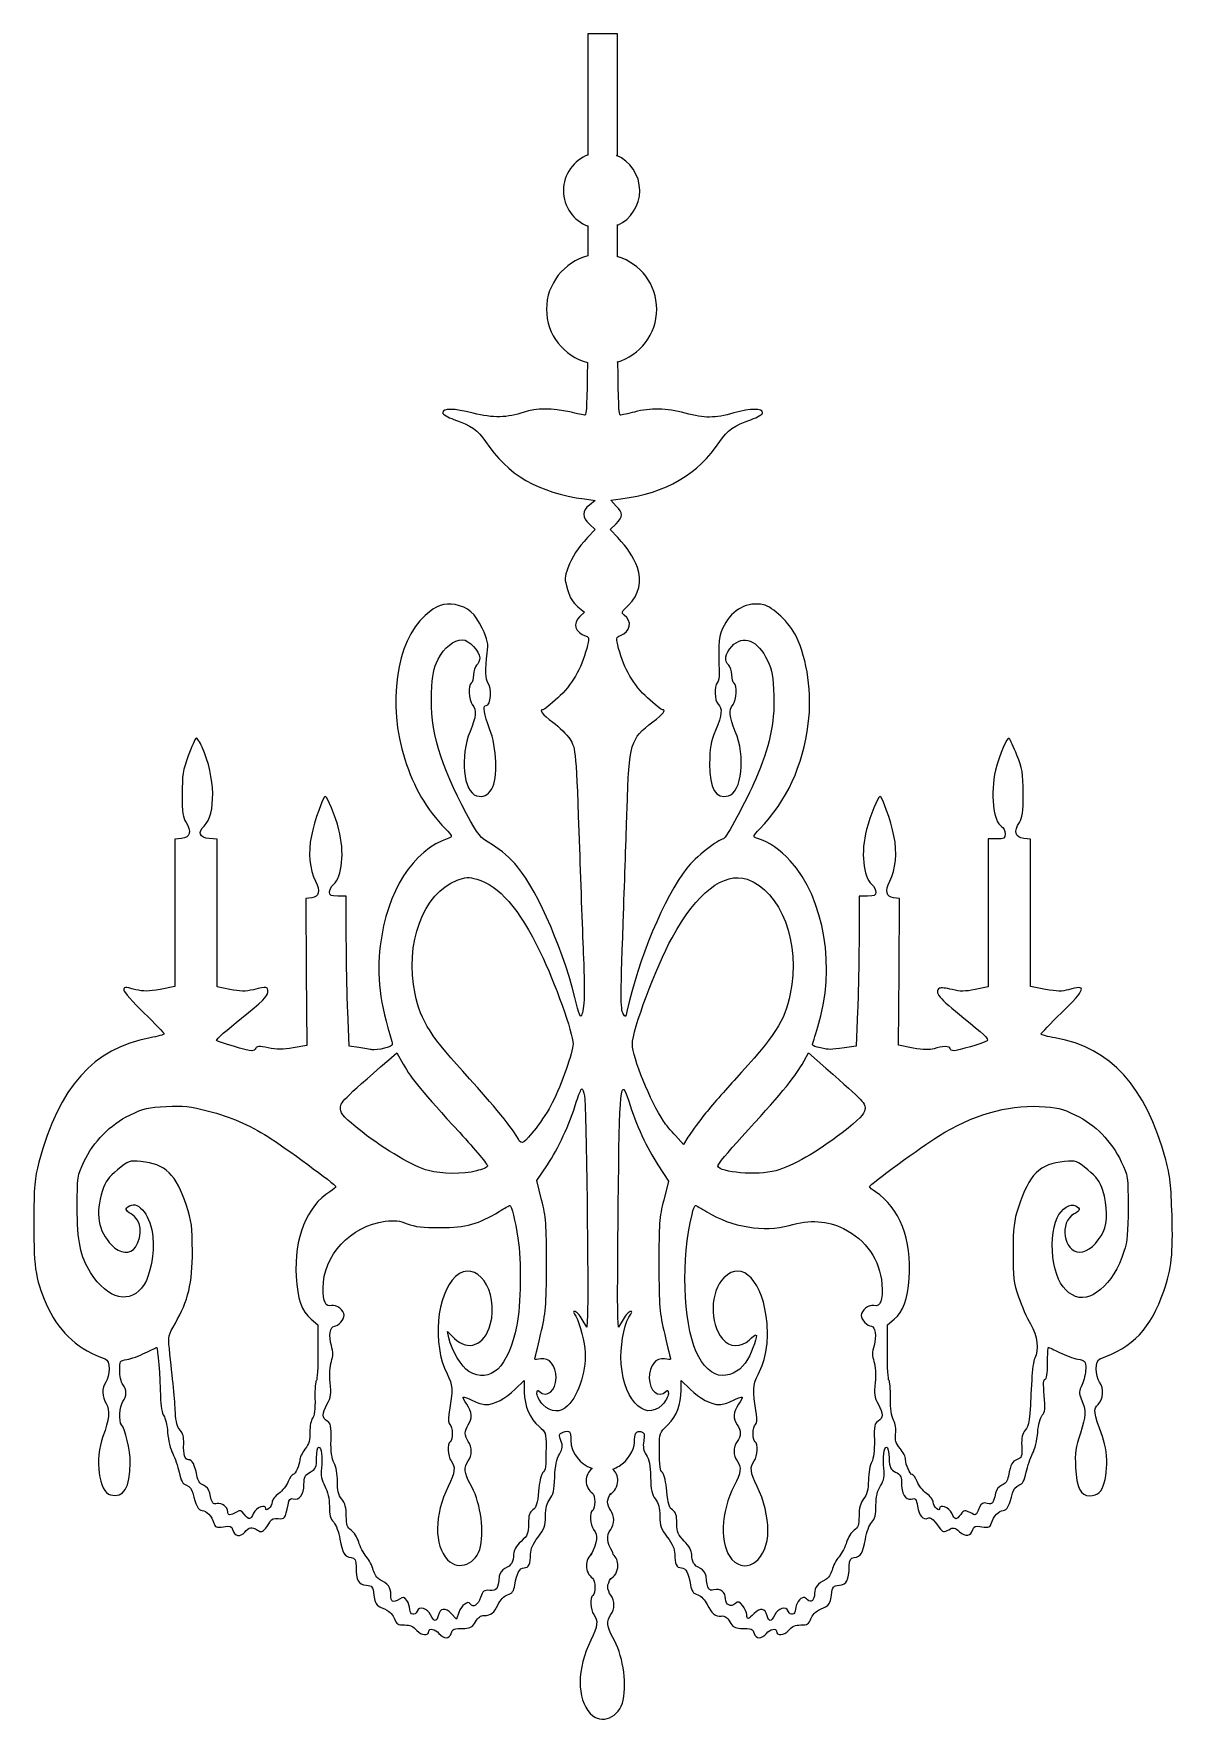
# Model space of a CAD drawing. Header units: centimetres. Extents: x -7.2 to 7.1, y -10.9 to 10.2.
import ezdxf

# ---------------------------------------------------------------- set-up
doc = ezdxf.new("R2010")
doc.units = ezdxf.units.CM
doc.header["$MEASUREMENT"] = 0
doc.layers.add('Camada 1', color=7, linetype='Continuous')

msp = doc.modelspace()

# ---------------------------------------------------------------- linework, layer by layer
at = {"layer": 'Camada 1'}
msp.add_open_spline([(-0.18817, -7.74068), (-0.33393, -7.68663), (-0.4495, -7.55452), (-0.44968, -7.39005), (-0.44968, -7.39005), (-0.44979, -7.27776), (-0.4668, -7.26048), (-0.54726, -7.29088), (-0.54726, -7.29088), (-0.59975, -7.31075), (-0.60221, -7.32028), (-0.57401, -7.39499), (-0.57401, -7.39499), (-0.54771, -7.46468), (-0.55062, -7.49016), (-0.59311, -7.56186), (-0.59311, -7.56186), (-0.62804, -7.62081), (-0.64563, -7.70897), (-0.65111, -7.8524), (-0.65111, -7.8524), (-0.6572, -8.01168), (-0.67127, -8.07396), (-0.71313, -8.12717), (-0.71313, -8.12717), (-0.75237, -8.17707), (-0.76726, -8.23499), (-0.76726, -8.33773), (-0.76726, -8.33773), (-0.76726, -8.45896), (-0.78065, -8.49704), (-0.85986, -8.60078), (-0.85986, -8.60078), (-0.92302, -8.68352), (-0.95246, -8.75019), (-0.95246, -8.81052), (-0.95246, -8.81052), (-0.95246, -8.93347), (-0.97609, -8.98263), (-1.03522, -8.98263), (-1.03522, -8.98263), (-1.09057, -8.98263), (-1.12573, -9.0488), (-1.14997, -9.19858), (-1.14997, -9.19858), (-1.16219, -9.2742), (-1.18193, -9.30116), (-1.23985, -9.32137), (-1.23985, -9.32137), (-1.28523, -9.33719), (-1.33148, -9.38389), (-1.35886, -9.44162), (-1.35886, -9.44162), (-1.41101, -9.55153), (-1.44459, -9.57793), (-1.53211, -9.57793), (-1.53211, -9.57793), (-1.57537, -9.57793), (-1.61016, -9.60344), (-1.64046, -9.65731), (-1.64046, -9.65731), (-1.67576, -9.72015), (-1.70383, -9.73719), (-1.77516, -9.73901), (-1.77516, -9.73901), (-1.91626, -9.74263), (-1.92679, -9.7466), (-1.94465, -9.80283), (-1.94465, -9.80283), (-1.95388, -9.83193), (-1.9818, -9.85575), (-2.00669, -9.85575), (-2.00669, -9.85575), (-2.03156, -9.85575), (-2.07233, -9.83194), (-2.09726, -9.80283), (-2.09726, -9.80283), (-2.14332, -9.74904), (-2.22246, -9.73055), (-2.22246, -9.77354), (-2.22246, -9.77354), (-2.22246, -9.83492), (-2.31768, -9.82942), (-2.37325, -9.76484), (-2.37325, -9.76484), (-2.41595, -9.71518), (-2.45736, -9.69703), (-2.52777, -9.69703), (-2.52777, -9.69703), (-2.60987, -9.69703), (-2.62823, -9.68565), (-2.65326, -9.61935), (-2.65326, -9.61935), (-2.66937, -9.57665), (-2.713, -9.52762), (-2.75018, -9.51047), (-2.75018, -9.51047), (-2.78735, -9.4933), (-2.83564, -9.47046), (-2.85747, -9.45975), (-2.85747, -9.45975), (-2.88009, -9.44866), (-2.90285, -9.39024), (-2.91039, -9.32391), (-2.91039, -9.32391), (-2.92269, -9.21559), (-2.92949, -9.20696), (-3.00834, -9.19934), (-3.00834, -9.19934), (-3.1037, -9.19011), (-3.13039, -9.14108), (-3.13344, -8.96942), (-3.13344, -8.96942), (-3.135, -8.88158), (-3.14511, -8.86218), (-3.19292, -8.85536), (-3.19292, -8.85536), (-3.27671, -8.84345), (-3.30614, -8.79522), (-3.33397, -8.62409), (-3.33397, -8.62409), (-3.34842, -8.53538), (-3.38122, -8.44777), (-3.41242, -8.41454), (-3.41242, -8.41454), (-3.45274, -8.37162), (-3.46605, -8.32167), (-3.46605, -8.21327), (-3.46605, -8.21327), (-3.46605, -8.11699), (-3.48465, -8.03433), (-3.52198, -7.96467), (-3.52198, -7.96467), (-3.56445, -7.88543), (-3.57455, -7.83137), (-3.56389, -7.74017), (-3.56389, -7.74017), (-3.54804, -7.60454), (-3.5664, -7.47453), (-3.60141, -7.47453), (-3.60141, -7.47453), (-3.61427, -7.47453), (-3.62477, -7.53462), (-3.62477, -7.60807), (-3.62477, -7.60807), (-3.62477, -7.72869), (-3.63242, -7.74594), (-3.70399, -7.78666), (-3.70399, -7.78666), (-3.77207, -7.8254), (-3.78323, -7.84725), (-3.78337, -7.94229), (-3.78337, -7.94229), (-3.78356, -8.06683), (-3.84203, -8.14618), (-3.91627, -8.1226), (-3.91627, -8.1226), (-3.95387, -8.11069), (-3.96781, -8.12601), (-3.9816, -8.19449), (-3.9816, -8.19449), (-4.01682, -8.36922), (-4.021, -8.37499), (-4.10752, -8.3684), (-4.10752, -8.3684), (-4.1534, -8.36491), (-4.19436, -8.37631), (-4.20034, -8.39425), (-4.20034, -8.39425), (-4.20624, -8.4119), (-4.23315, -8.45328), (-4.26014, -8.48622), (-4.26014, -8.48622), (-4.3025, -8.53787), (-4.31673, -8.54157), (-4.36354, -8.51305), (-4.36354, -8.51305), (-4.43937, -8.46685), (-4.46927, -8.4714), (-4.52263, -8.53731), (-4.52263, -8.53731), (-4.57658, -8.60393), (-4.65405, -8.5883), (-4.67545, -8.50649), (-4.67545, -8.50649), (-4.68712, -8.4618), (-4.70426, -8.4563), (-4.78927, -8.46987), (-4.78927, -8.46987), (-4.87812, -8.48408), (-4.89148, -8.47887), (-4.90841, -8.42338), (-4.90841, -8.42338), (-4.93466, -8.33744), (-4.99974, -8.26831), (-5.05441, -8.26831), (-5.05441, -8.26831), (-5.09957, -8.26831), (-5.13969, -8.19298), (-5.17117, -8.0491), (-5.17117, -8.0491), (-5.18083, -8.00486), (-5.21245, -7.96586), (-5.25015, -7.9515), (-5.25015, -7.9515), (-5.29857, -7.93311), (-5.31981, -7.89588), (-5.3426, -7.78963), (-5.3426, -7.78963), (-5.35887, -7.71375), (-5.39488, -7.60884), (-5.42258, -7.55651), (-5.42258, -7.55651), (-5.45031, -7.50415), (-5.47872, -7.38649), (-5.48571, -7.295), (-5.48571, -7.295), (-5.4927, -7.20351), (-5.51442, -7.10924), (-5.53394, -7.0855), (-5.53394, -7.0855), (-5.55537, -7.05946), (-5.57159, -6.96294), (-5.57487, -6.84174), (-5.57487, -6.84174), (-5.58154, -6.59768), (-5.60999, -6.23094), (-5.62232, -6.23094), (-5.62232, -6.23094), (-5.62724, -6.23094), (-5.69214, -6.2615), (-5.76654, -6.29886), (-5.76654, -6.29886), (-5.84094, -6.33625), (-5.94312, -6.3735), (-5.99363, -6.3817), (-5.99363, -6.3817), (-6.08317, -6.39625), (-6.08541, -6.39964), (-6.08459, -6.51883), (-6.08459, -6.51883), (-6.08411, -6.58606), (-6.06628, -6.66414), (-6.0449, -6.69242), (-6.0449, -6.69242), (-6.02353, -6.72065), (-6.00604, -6.76897), (-6.00604, -6.79979), (-6.00604, -6.79979), (-6.00604, -6.83061), (-6.02353, -6.87893), (-6.04488, -6.90718), (-6.04488, -6.90718), (-6.08795, -6.96412), (-6.09896, -7.15869), (-6.06136, -7.19798), (-6.06136, -7.19798), (-6.01389, -7.24759), (-5.95312, -7.51358), (-5.95328, -7.67111), (-5.95328, -7.67111), (-5.95357, -7.98041), (-6.03567, -8.11453), (-6.19958, -8.07338), (-6.19958, -8.07338), (-6.34714, -8.03636), (-6.4, -7.62549), (-6.29367, -7.34218), (-6.29367, -7.34218), (-6.21535, -7.1335), (-6.20361, -7.0105), (-6.25459, -6.93263), (-6.25459, -6.93263), (-6.30761, -6.85169), (-6.30925, -6.73335), (-6.25824, -6.66593), (-6.25824, -6.66593), (-6.20125, -6.59055), (-6.20514, -6.39206), (-6.26401, -6.37301), (-6.26401, -6.37301), (-6.58561, -6.26876), (-6.82715, -6.05554), (-6.97262, -5.74753), (-6.97262, -5.74753), (-7.13452, -5.40468), (-7.15703, -5.27438), (-7.15651, -4.68311), (-7.15651, -4.68311), (-7.15609, -4.21059), (-7.14929, -4.12846), (-7.09293, -3.91582), (-7.09293, -3.91582), (-6.84427, -2.97755), (-6.41274, -2.49511), (-5.70569, -2.36481), (-5.70569, -2.36481), (-5.60896, -2.34698), (-5.52979, -2.3247), (-5.52979, -2.31528), (-5.52979, -2.31528), (-5.52979, -2.30586), (-5.6429, -2.18794), (-5.78114, -2.05326), (-5.78114, -2.05326), (-5.91938, -1.91859), (-6.03249, -1.79143), (-6.03249, -1.77071), (-6.03249, -1.77071), (-6.03249, -1.72531), (-6.03339, -1.72536), (-5.88295, -1.76325), (-5.88295, -1.76325), (-5.79016, -1.78661), (-5.7214, -1.78566), (-5.58019, -1.75902), (-5.58019, -1.75902), (-5.58019, -1.75902), (-5.3975, -1.72455), (-5.3975, -1.72455), (-5.3975, -1.72455), (-5.3975, -1.72455), (-5.3975, -0.80443), (-5.3975, -0.80443), (-5.3975, -0.80443), (-5.3975, -0.80443), (-5.3975, 0.11569), (-5.3975, 0.11569), (-5.3975, 0.11569), (-5.3975, 0.11569), (-5.31151, 0.12397), (-5.31151, 0.12397), (-5.31151, 0.12397), (-5.20618, 0.13413), (-5.18337, 0.21779), (-5.25656, 0.32561), (-5.25656, 0.32561), (-5.29577, 0.38343), (-5.3049, 0.44926), (-5.3049, 0.67469), (-5.3049, 0.67469), (-5.3049, 0.9161), (-5.29487, 0.97949), (-5.2283, 1.15837), (-5.2283, 1.15837), (-5.18618, 1.27159), (-5.1422, 1.37009), (-5.13059, 1.37726), (-5.13059, 1.37726), (-5.11898, 1.38443), (-5.08426, 1.33347), (-5.05341, 1.26399), (-5.05341, 1.26399), (-4.88937, 0.89461), (-4.87849, 0.4219), (-5.03079, 0.28003), (-5.03079, 0.28003), (-5.1136, 0.20288), (-5.08553, 0.13387), (-4.96734, 0.12406), (-4.96734, 0.12406), (-4.96734, 0.12406), (-4.86833, 0.11586), (-4.86833, 0.11586), (-4.86833, 0.11586), (-4.86833, 0.11586), (-4.86833, -0.80497), (-4.86833, -0.80497), (-4.86833, -0.80497), (-4.86833, -0.80497), (-4.86833, -1.7258), (-4.86833, -1.7258), (-4.86833, -1.7258), (-4.86833, -1.7258), (-4.70749, -1.75993), (-4.70749, -1.75993), (-4.70749, -1.75993), (-4.58237, -1.78649), (-4.51728, -1.78729), (-4.41441, -1.76355), (-4.41441, -1.76355), (-4.23783, -1.72278), (-4.23333, -1.72357), (-4.23333, -1.7949), (-4.23333, -1.7949), (-4.23333, -1.84239), (-4.30979, -1.91743), (-4.56313, -2.11859), (-4.56313, -2.11859), (-4.74453, -2.2626), (-4.88444, -2.38802), (-4.87402, -2.39725), (-4.87402, -2.39725), (-4.8487, -2.41977), (-4.48712, -2.52679), (-4.43648, -2.52679), (-4.43648, -2.52679), (-4.41447, -2.52679), (-4.39155, -2.512), (-4.38555, -2.49393), (-4.38555, -2.49393), (-4.37698, -2.46821), (-4.34338, -2.46758), (-4.23122, -2.49089), (-4.23122, -2.49089), (-4.12369, -2.51325), (-4.04535, -2.51296), (-3.91803, -2.48973), (-3.91803, -2.48973), (-3.91803, -2.48973), (-3.74822, -2.45875), (-3.74822, -2.45875), (-3.74822, -2.45875), (-3.74822, -2.45875), (-3.75465, -1.54221), (-3.75465, -1.54221), (-3.75465, -1.54221), (-3.75465, -1.54221), (-3.76111, -0.62569), (-3.76111, -0.62569), (-3.76111, -0.62569), (-3.76111, -0.62569), (-3.68637, -0.61712), (-3.68637, -0.61712), (-3.68637, -0.61712), (-3.59432, -0.60659), (-3.57636, -0.52946), (-3.63819, -0.40992), (-3.63819, -0.40992), (-3.71389, -0.26353), (-3.7337, -0.05109), (-3.69105, 0.15679), (-3.69105, 0.15679), (-3.65099, 0.35203), (-3.54556, 0.6482), (-3.51613, 0.6482), (-3.51613, 0.6482), (-3.49044, 0.6482), (-3.39254, 0.40846), (-3.34733, 0.23489), (-3.34733, 0.23489), (-3.27518, -0.04213), (-3.30505, -0.35196), (-3.41337, -0.44996), (-3.41337, -0.44996), (-3.44239, -0.47623), (-3.46613, -0.5197), (-3.46613, -0.54653), (-3.46613, -0.54653), (-3.46613, -0.58582), (-3.44552, -0.59535), (-3.3603, -0.59535), (-3.3603, -0.59535), (-3.3603, -0.59535), (-3.25445, -0.59534), (-3.25445, -0.59534), (-3.25445, -0.59534), (-3.25445, -0.59534), (-3.25445, -1.09382), (-3.25445, -1.09382), (-3.25445, -1.09382), (-3.25445, -1.36798), (-3.24667, -1.78938), (-3.23717, -2.03023), (-3.23717, -2.03023), (-3.23717, -2.03023), (-3.21989, -2.46817), (-3.21989, -2.46817), (-3.21989, -2.46817), (-3.21989, -2.46817), (-3.09826, -2.48635), (-3.09826, -2.48635), (-3.09826, -2.48635), (-3.03137, -2.49632), (-2.95631, -2.50839), (-2.93149, -2.51315), (-2.93149, -2.51315), (-2.90667, -2.51794), (-2.83727, -2.50934), (-2.77724, -2.4941), (-2.77724, -2.4941), (-2.683, -2.47021), (-2.67053, -2.4588), (-2.68572, -2.41065), (-2.68572, -2.41065), (-2.83423, -1.93967), (-2.87781, -1.58391), (-2.83188, -1.21717), (-2.83188, -1.21717), (-2.74502, -0.52343), (-2.4272, -0.0248), (-1.97331, 0.1299), (-1.97331, 0.1299), (-1.92706, 0.14567), (-1.93092, 0.15604), (-2.01644, 0.24555), (-2.01644, 0.24555), (-2.25671, 0.49709), (-2.41181, 0.76231), (-2.52402, 1.11352), (-2.52402, 1.11352), (-2.74431, 1.8031), (-2.63374, 2.5832), (-2.26928, 2.91091), (-2.26928, 2.91091), (-2.13275, 3.03365), (-2.03047, 3.07045), (-1.8964, 3.04511), (-1.8964, 3.04511), (-1.73715, 3.015), (-1.64184, 2.93242), (-1.55689, 2.75084), (-1.55689, 2.75084), (-1.48757, 2.60273), (-1.47897, 2.5605), (-1.49358, 2.44059), (-1.49358, 2.44059), (-1.51885, 2.23334), (-1.51655, 2.10565), (-1.48694, 2.06951), (-1.48694, 2.06951), (-1.43244, 2.00299), (-1.4491, 1.78585), (-1.50872, 1.78585), (-1.50872, 1.78585), (-1.55444, 1.78585), (-1.53666, 1.6684), (-1.46443, 1.49319), (-1.46443, 1.49319), (-1.37355, 1.27277), (-1.3586, 0.86457), (-1.43699, 0.74482), (-1.43699, 0.74482), (-1.49467, 0.65674), (-1.53928, 0.6369), (-1.62908, 0.65944), (-1.62908, 0.65944), (-1.79275, 0.70053), (-1.83786, 1.15223), (-1.70917, 1.46118), (-1.70917, 1.46118), (-1.63144, 1.64776), (-1.62511, 1.72357), (-1.68104, 1.79749), (-1.68104, 1.79749), (-1.72507, 1.85567), (-1.73356, 2.03884), (-1.69342, 2.06363), (-1.69342, 2.06363), (-1.67887, 2.07263), (-1.66696, 2.11948), (-1.66696, 2.1678), (-1.66696, 2.1678), (-1.66696, 2.21612), (-1.6491, 2.27043), (-1.62727, 2.28853), (-1.62727, 2.28853), (-1.60544, 2.30663), (-1.58758, 2.34851), (-1.58758, 2.38158), (-1.58758, 2.38158), (-1.58758, 2.46267), (-1.7254, 2.60605), (-1.80324, 2.60592), (-1.80324, 2.60592), (-1.91143, 2.60576), (-2.03195, 2.50908), (-2.10698, 2.36224), (-2.10698, 2.36224), (-2.16775, 2.24331), (-2.1803, 2.18021), (-2.19056, 1.94076), (-2.19056, 1.94076), (-2.21006, 1.48644), (-2.08134, 1.04284), (-1.7523, 0.43065), (-1.7523, 0.43065), (-1.60704, 0.16038), (-1.59183, 0.1422), (-1.42834, 0.04407), (-1.42834, 0.04407), (-1.31968, -0.02115), (-1.20588, -0.12084), (-1.1178, -0.22797), (-1.1178, -0.22797), (-0.84636, -0.55806), (-0.53072, -1.29916), (-0.36604, -1.99298), (-0.36604, -1.99298), (-0.35112, -2.05587), (-0.33305, -2.10146), (-0.3259, -2.09429), (-0.3259, -2.09429), (-0.28314, -2.05153), (-0.27298, -1.83129), (-0.29251, -1.36978), (-0.29251, -1.36978), (-0.30468, -1.08212), (-0.32751, -0.46578), (-0.34323, -0.00011), (-0.34323, -0.00011), (-0.38424, 1.21406), (-0.38755, 1.25177), (-0.46396, 1.36797), (-0.46396, 1.36797), (-0.49941, 1.42192), (-0.59408, 1.51563), (-0.67433, 1.5762), (-0.67433, 1.5762), (-0.80906, 1.67791), (-0.85255, 1.73291), (-0.79829, 1.73291), (-0.79829, 1.73291), (-0.78622, 1.73291), (-0.70333, 1.79898), (-0.61411, 1.87973), (-0.61411, 1.87973), (-0.44025, 2.03708), (-0.31907, 2.24366), (-0.2524, 2.49639), (-0.2524, 2.49639), (-0.21901, 2.62294), (-0.21972, 2.63712), (-0.25999, 2.65133), (-0.25999, 2.65133), (-0.39927, 2.70054), (-0.43335, 2.80818), (-0.33783, 2.89715), (-0.33783, 2.89715), (-0.33783, 2.89715), (-0.27875, 2.95221), (-0.27875, 2.95221), (-0.27875, 2.95221), (-0.27875, 2.95221), (-0.36408, 3.01896), (-0.36408, 3.01896), (-0.36408, 3.01896), (-0.42464, 3.06635), (-0.46174, 3.12821), (-0.49195, 3.23208), (-0.49195, 3.23208), (-0.53161, 3.36847), (-0.53135, 3.38681), (-0.48825, 3.50156), (-0.48825, 3.50156), (-0.43287, 3.64899), (-0.36797, 3.74937), (-0.24145, 3.88312), (-0.24145, 3.88312), (-0.24145, 3.88312), (-0.14718, 3.98282), (-0.14718, 3.98282), (-0.14718, 3.98282), (-0.14718, 3.98282), (-0.21915, 4.04957), (-0.21915, 4.04957), (-0.21915, 4.04957), (-0.31085, 4.13458), (-0.31062, 4.2157), (-0.21849, 4.28918), (-0.21849, 4.28918), (-0.21849, 4.28918), (-0.14584, 4.3471), (-0.14584, 4.3471), (-0.14584, 4.3471), (-0.14584, 4.3471), (-0.27803, 4.36469), (-0.27803, 4.36469), (-0.27803, 4.36469), (-0.85191, 4.44108), (-1.24474, 4.66825), (-1.51588, 5.08055), (-1.51588, 5.08055), (-1.60833, 5.22112), (-1.69323, 5.28071), (-1.90971, 5.35696), (-1.90971, 5.35696), (-1.98721, 5.38427), (-2.05063, 5.42239), (-2.05063, 5.44168), (-2.05063, 5.44168), (-2.05063, 5.49965), (-1.91154, 5.49761), (-1.67034, 5.4361), (-1.67034, 5.4361), (-1.42116, 5.37255), (-1.24198, 5.37625), (-1.03502, 5.44928), (-1.03502, 5.44928), (-0.89074, 5.50019), (-0.66989, 5.50079), (-0.46312, 5.45089), (-0.46312, 5.45089), (-0.37581, 5.4298), (-0.28947, 5.41213), (-0.2713, 5.41163), (-0.2713, 5.41163), (-0.25625, 5.41121), (-0.24759, 5.57342), (-0.24294, 6.06856), (-0.24294, 6.06856), (-0.24294, 6.06856), (-0.24281, 6.06856), (-0.24281, 6.06856), (-0.24281, 6.06856), (-0.53708, 6.14654), (-0.75406, 6.41474), (-0.75406, 6.73365), (-0.75406, 6.73365), (-0.75406, 7.05443), (-0.53451, 7.32391), (-0.23749, 7.40006), (-0.23749, 7.40006), (-0.23749, 7.40006), (-0.23823, 7.40006), (-0.23823, 7.40006), (-0.23823, 7.40006), (-0.23815, 7.52349), (-0.23812, 7.63228), (-0.23812, 7.77027), (-0.23812, 7.77027), (-0.23812, 7.77027), (-0.23603, 7.77026), (-0.23603, 7.77026), (-0.23603, 7.77026), (-0.41516, 7.83868), (-0.5424, 8.01214), (-0.5424, 8.21531), (-0.5424, 8.21531), (-0.5424, 8.41981), (-0.41352, 8.59419), (-0.23255, 8.66169), (-0.23255, 8.66169), (-0.23255, 8.66169), (-0.23813, 8.66169), (-0.23813, 8.66169), (-0.23813, 8.66169), (-0.23813, 8.66169), (-0.23813, 10.17323), (-0.23813, 10.17323), (-0.23813, 10.17323), (-0.23813, 10.17323), (-0.05292, 10.17323), (-0.05292, 10.17323), (-0.05292, 10.17323), (-0.05292, 10.17323), (0.13229, 10.17323), (0.13229, 10.17323), (0.13229, 10.17323), (0.13229, 10.17323), (0.13229, 8.64912), (0.13229, 8.64912), (0.13229, 8.64912), (0.13229, 8.64912), (0.11922, 8.65412), (0.11922, 8.65412), (0.11922, 8.65412), (0.29017, 8.58184), (0.4101, 8.41259), (0.4101, 8.21531), (0.4101, 8.21531), (0.4101, 8.02455), (0.29794, 7.85997), (0.13597, 7.78396), (0.13597, 7.78396), (0.13597, 7.78396), (0.13229, 7.79198), (0.13229, 7.79198), (0.13229, 7.79198), (0.13229, 7.65037), (0.13234, 7.51665), (0.13242, 7.39037), (0.13242, 7.39037), (0.13242, 7.39037), (0.13919, 7.3904), (0.13919, 7.3904), (0.13919, 7.3904), (0.41881, 7.30306), (0.62177, 7.04204), (0.62177, 6.73365), (0.62177, 6.73365), (0.62177, 6.42065), (0.41275, 6.15649), (0.12668, 6.07312), (0.12668, 6.07312), (0.12668, 6.07312), (0.13692, 6.08011), (0.13692, 6.08011), (0.13692, 6.08011), (0.14155, 5.57592), (0.15023, 5.4109), (0.16536, 5.41103), (0.16536, 5.41103), (0.18356, 5.41122), (0.26392, 5.42892), (0.34395, 5.4504), (0.34395, 5.4504), (0.54146, 5.50342), (0.74225, 5.49903), (0.97718, 5.43656), (0.97718, 5.43656), (1.22584, 5.37041), (1.34154, 5.37081), (1.58593, 5.43852), (1.58593, 5.43852), (1.79704, 5.49702), (1.94471, 5.49837), (1.94471, 5.44177), (1.94471, 5.44177), (1.94471, 5.42248), (1.88132, 5.38436), (1.80382, 5.35705), (1.80382, 5.35705), (1.58728, 5.28082), (1.50241, 5.22124), (1.40996, 5.08064), (1.40996, 5.08064), (1.1413, 4.67212), (0.73993, 4.43948), (0.17565, 4.36518), (0.17565, 4.36518), (0.17565, 4.36518), (0.04701, 4.34825), (0.04701, 4.34825), (0.04701, 4.34825), (0.04701, 4.34825), (0.11612, 4.2761), (0.11612, 4.2761), (0.11612, 4.2761), (0.20322, 4.18519), (0.20285, 4.14876), (0.11392, 4.05594), (0.11392, 4.05594), (0.11392, 4.05594), (0.04264, 3.98151), (0.04264, 3.98151), (0.04264, 3.98151), (0.04264, 3.98151), (0.13625, 3.8825), (0.13625, 3.8825), (0.13625, 3.8825), (0.2582, 3.75352), (0.32471, 3.65162), (0.38086, 3.50785), (0.38086, 3.50785), (0.44439, 3.34513), (0.40205, 3.16852), (0.26839, 3.03872), (0.26839, 3.03872), (0.18404, 2.9568), (0.17753, 2.94178), (0.21468, 2.91463), (0.21468, 2.91463), (0.32054, 2.83721), (0.29707, 2.70659), (0.16851, 2.65772), (0.16851, 2.65772), (0.11152, 2.63605), (0.11091, 2.63166), (0.14663, 2.4963), (0.14663, 2.4963), (0.21325, 2.24376), (0.33446, 2.03712), (0.50829, 1.87982), (0.50829, 1.87982), (0.59753, 1.79907), (0.68043, 1.733), (0.69247, 1.733), (0.69247, 1.733), (0.7461, 1.733), (0.70406, 1.6786), (0.57521, 1.58134), (0.57521, 1.58134), (0.29171, 1.36729), (0.27824, 1.32192), (0.25152, 0.48946), (0.25152, 0.48946), (0.24379, 0.24935), (0.22519, -0.29834), (0.21017, -0.72762), (0.21017, -0.72762), (0.17003, -1.87342), (0.1694, -2.00447), (0.20356, -2.0634), (0.20356, -2.0634), (0.23214, -2.11267), (0.23507, -2.11105), (0.25089, -2.03694), (0.25089, -2.03694), (0.38845, -1.39159), (0.71664, -0.60491), (0.99717, -0.2478), (0.99717, -0.2478), (1.10224, -0.11411), (1.39262, 0.11904), (1.45413, 0.11904), (1.45413, 0.11904), (1.4836, 0.11904), (1.74067, 0.59492), (1.85878, 0.8681), (1.85878, 0.8681), (2.03145, 1.26762), (2.09542, 1.5612), (2.08468, 1.90498), (2.08468, 1.90498), (2.07693, 2.15252), (2.06507, 2.21864), (2.00533, 2.34747), (2.00533, 2.34747), (1.88815, 2.60004), (1.69926, 2.67465), (1.55848, 2.52395), (1.55848, 2.52395), (1.4744, 2.43397), (1.45961, 2.33991), (1.52141, 2.28863), (1.52141, 2.28863), (1.54324, 2.27051), (1.5611, 2.21619), (1.5611, 2.1679), (1.5611, 2.1679), (1.5611, 2.11961), (1.57301, 2.07273), (1.58756, 2.06373), (1.58756, 2.06373), (1.62772, 2.03891), (1.61918, 1.85577), (1.57518, 1.79759), (1.57518, 1.79759), (1.51917, 1.72356), (1.5256, 1.64768), (1.60373, 1.46128), (1.60373, 1.46128), (1.73335, 1.1519), (1.68472, 0.70005), (1.51718, 0.65803), (1.51718, 0.65803), (1.35557, 0.61747), (1.28326, 0.74084), (1.28326, 1.05715), (1.28326, 1.05715), (1.28326, 1.2572), (1.29519, 1.32578), (1.35602, 1.47532), (1.35602, 1.47532), (1.43878, 1.67876), (1.44561, 1.74641), (1.38909, 1.80293), (1.38909, 1.80293), (1.34308, 1.84894), (1.33588, 2.0264), (1.37835, 2.06884), (1.37835, 2.06884), (1.39425, 2.08477), (1.40558, 2.14369), (1.40349, 2.19981), (1.40349, 2.19981), (1.38836, 2.6101), (1.3919, 2.6442), (1.46461, 2.78568), (1.46461, 2.78568), (1.56806, 2.98698), (1.75787, 3.08664), (1.9552, 3.0433), (1.9552, 3.0433), (2.07397, 3.01721), (2.28024, 2.81806), (2.36255, 2.65002), (2.36255, 2.65002), (2.50378, 2.3616), (2.56406, 1.93017), (2.51506, 1.55845), (2.51506, 1.55845), (2.44484, 1.02558), (2.24868, 0.59952), (1.91062, 0.24561), (1.91062, 0.24561), (1.82513, 0.1561), (1.82124, 0.14573), (1.86749, 0.12996), (1.86749, 0.12996), (2.03727, 0.0721), (2.16023, -0.01056), (2.29027, -0.15423), (2.29027, -0.15423), (2.71998, -0.62905), (2.86439, -1.50366), (2.6328, -2.22878), (2.6328, -2.22878), (2.59674, -2.34178), (2.56705, -2.44259), (2.56687, -2.45286), (2.56687, -2.45286), (2.56668, -2.4631), (2.61119, -2.48043), (2.66574, -2.49133), (2.66574, -2.49133), (2.78419, -2.51504), (2.77917, -2.51506), (2.96596, -2.48927), (2.96596, -2.48927), (2.96596, -2.48927), (3.11405, -2.46882), (3.11405, -2.46882), (3.11405, -2.46882), (3.11405, -2.46882), (3.13133, -2.03059), (3.13133, -2.03059), (3.13133, -2.03059), (3.14083, -1.78955), (3.14861, -1.36802), (3.14861, -1.09386), (3.14861, -1.09386), (3.14861, -1.09386), (3.14859, -0.59531), (3.14859, -0.59531), (3.14859, -0.59531), (3.14859, -0.59531), (3.25443, -0.59531), (3.25443, -0.59531), (3.25443, -0.59531), (3.33968, -0.59531), (3.36026, -0.58581), (3.36026, -0.54649), (3.36026, -0.54649), (3.36026, -0.51963), (3.33653, -0.47619), (3.3075, -0.44992), (3.3075, -0.44992), (3.19918, -0.35192), (3.16931, -0.04209), (3.24149, 0.23493), (3.24149, 0.23493), (3.28668, 0.40852), (3.3846, 0.64824), (3.41029, 0.64824), (3.41029, 0.64824), (3.43971, 0.64824), (3.54515, 0.35209), (3.58521, 0.15683), (3.58521, 0.15683), (3.62786, -0.05108), (3.60804, -0.26349), (3.53235, -0.40988), (3.53235, -0.40988), (3.47054, -0.52942), (3.48848, -0.60654), (3.58053, -0.61708), (3.58053, -0.61708), (3.58053, -0.61708), (3.65527, -0.62565), (3.65527, -0.62565), (3.65527, -0.62565), (3.65527, -0.62565), (3.64884, -1.54198), (3.64884, -1.54198), (3.64884, -1.54198), (3.64884, -1.54198), (3.64241, -2.45829), (3.64241, -2.45829), (3.64241, -2.45829), (3.64241, -2.45829), (3.82545, -2.49242), (3.82545, -2.49242), (3.82545, -2.49242), (3.95346, -2.51629), (4.03153, -2.51864), (4.08519, -2.5002), (4.08519, -2.5002), (4.1838, -2.46633), (4.2863, -2.46639), (4.2863, -2.50031), (4.2863, -2.50031), (4.2863, -2.51486), (4.30712, -2.52661), (4.3326, -2.52642), (4.3326, -2.52642), (4.38353, -2.52602), (4.69283, -2.43294), (4.75064, -2.40061), (4.75064, -2.40061), (4.77636, -2.38622), (4.6905, -2.30364), (4.45727, -2.11848), (4.45727, -2.11848), (4.14572, -1.87109), (4.08103, -1.79132), (4.15501, -1.7456), (4.15501, -1.7456), (4.17012, -1.73623), (4.24023, -1.74343), (4.31082, -1.76153), (4.31082, -1.76153), (4.41403, -1.78799), (4.47073, -1.7877), (4.60086, -1.76007), (4.60086, -1.76007), (4.60086, -1.76007), (4.76255, -1.72575), (4.76255, -1.72575), (4.76255, -1.72575), (4.76255, -1.72575), (4.76255, -0.80333), (4.76255, -0.80333), (4.76255, -0.80333), (4.76255, -0.80333), (4.76255, 0.11906), (4.76255, 0.11906), (4.76255, 0.11906), (4.76255, 0.11906), (4.86839, 0.11906), (4.86839, 0.11906), (4.86839, 0.11906), (4.96306, 0.11906), (4.97422, 0.12589), (4.97422, 0.18388), (4.97422, 0.18388), (4.97422, 0.21955), (4.9557, 0.25907), (4.93302, 0.27175), (4.93302, 0.27175), (4.82436, 0.33258), (4.78469, 0.68707), (4.85388, 0.97895), (4.85388, 0.97895), (4.90098, 1.1776), (4.99908, 1.40207), (5.02567, 1.37202), (5.02567, 1.37202), (5.03668, 1.35956), (5.07962, 1.26603), (5.12111, 1.16416), (5.12111, 1.16416), (5.18781, 1.00041), (5.19668, 0.94524), (5.19779, 0.68791), (5.19779, 0.68791), (5.19885, 0.44825), (5.19057, 0.3843), (5.15075, 0.32564), (5.15075, 0.32564), (5.07757, 0.21782), (5.1004, 0.13416), (5.2057, 0.124), (5.2057, 0.124), (5.2057, 0.124), (5.29169, 0.11572), (5.29169, 0.11572), (5.29169, 0.11572), (5.29169, 0.11572), (5.29169, -0.8044), (5.29169, -0.8044), (5.29169, -0.8044), (5.29169, -0.8044), (5.29169, -1.72452), (5.29169, -1.72452), (5.29169, -1.72452), (5.29169, -1.72452), (5.47679, -1.75942), (5.47679, -1.75942), (5.47679, -1.75942), (5.62067, -1.78657), (5.68467, -1.78752), (5.76426, -1.76365), (5.76426, -1.76365), (6.00167, -1.69253), (5.98294, -1.75354), (5.67533, -2.05321), (5.67533, -2.05321), (5.53709, -2.18791), (5.42398, -2.30663), (5.42398, -2.31711), (5.42398, -2.31711), (5.42398, -2.32756), (5.50269, -2.34979), (5.59887, -2.36656), (5.59887, -2.36656), (6.29438, -2.48766), (6.72912, -2.96661), (6.97835, -3.8863), (6.97835, -3.8863), (7.0318, -4.08336), (7.04622, -4.21094), (7.05738, -4.58435), (7.05738, -4.58435), (7.07185, -5.06687), (7.05283, -5.24041), (6.9538, -5.52973), (6.9538, -5.52973), (6.79666, -5.98884), (6.56452, -6.23466), (6.1582, -6.3723), (6.1582, -6.3723), (6.09936, -6.39222), (6.09547, -6.59058), (6.15243, -6.66591), (6.15243, -6.66591), (6.21014, -6.74222), (6.20133, -6.88094), (6.13478, -6.9429), (6.13478, -6.9429), (6.07231, -7.00113), (6.07734, -7.0382), (6.18899, -7.34216), (6.18899, -7.34216), (6.27448, -7.57491), (6.25363, -7.93747), (6.14869, -8.04241), (6.14869, -8.04241), (6.12636, -8.06474), (6.07352, -8.083), (6.03124, -8.083), (6.03124, -8.083), (5.91469, -8.083), (5.86619, -7.98698), (5.85275, -7.72962), (5.85275, -7.72962), (5.8432, -7.54687), (5.85225, -7.48202), (5.91257, -7.30248), (5.91257, -7.30248), (5.98483, -7.08737), (5.98655, -7.02506), (5.92432, -6.87359), (5.92432, -6.87359), (5.89418, -6.80022), (5.89556, -6.7758), (5.93453, -6.6941), (5.93453, -6.6941), (5.95935, -6.64208), (5.97962, -6.55363), (5.97962, -6.49754), (5.97962, -6.49754), (5.97962, -6.4006), (5.9747, -6.39464), (5.8804, -6.37715), (5.8804, -6.37715), (5.82582, -6.36704), (5.72363, -6.33003), (5.65333, -6.29484), (5.65333, -6.29484), (5.583, -6.2597), (5.52048, -6.23092), (5.51442, -6.23092), (5.51442, -6.23092), (5.50833, -6.23092), (5.50336, -6.32022), (5.50336, -6.42936), (5.50336, -6.42936), (5.50336, -6.56004), (5.49307, -6.6278), (5.47325, -6.6278), (5.47325, -6.6278), (5.45177, -6.6278), (5.44838, -6.68564), (5.4614, -6.82923), (5.4614, -6.82923), (5.47653, -6.99639), (5.47227, -7.03886), (5.43626, -7.07865), (5.43626, -7.07865), (5.40967, -7.10802), (5.38792, -7.19139), (5.38006, -7.29392), (5.38006, -7.29392), (5.373, -7.38597), (5.34455, -7.50405), (5.31682, -7.55641), (5.31682, -7.55641), (5.28909, -7.60874), (5.25308, -7.71363), (5.23684, -7.78953), (5.23684, -7.78953), (5.21403, -7.89581), (5.19279, -7.93301), (5.14437, -7.9514), (5.14437, -7.9514), (5.10664, -7.96577), (5.07508, -8.00479), (5.06539, -8.049), (5.06539, -8.049), (5.03393, -8.19288), (4.99382, -8.26821), (4.94863, -8.26821), (4.94863, -8.26821), (4.89399, -8.26821), (4.82888, -8.33735), (4.80263, -8.42328), (4.80263, -8.42328), (4.78567, -8.47876), (4.77231, -8.48398), (4.68346, -8.46977), (4.68346, -8.46977), (4.59845, -8.45617), (4.58133, -8.46167), (4.56964, -8.50639), (4.56964, -8.50639), (4.54802, -8.58905), (4.47677, -8.59992), (4.40409, -8.53163), (4.40409, -8.53163), (4.34511, -8.4762), (4.33326, -8.47408), (4.27029, -8.50782), (4.27029, -8.50782), (4.20639, -8.542), (4.19742, -8.53986), (4.15112, -8.47927), (4.15112, -8.47927), (4.05822, -8.35769), (4.04783, -8.34939), (4.0079, -8.36471), (4.0079, -8.36471), (3.94673, -8.38818), (3.89773, -8.33103), (3.87907, -8.2144), (3.87907, -8.2144), (3.86404, -8.12031), (3.85544, -8.11034), (3.80136, -8.12391), (3.80136, -8.12391), (3.72881, -8.14211), (3.67769, -8.05419), (3.67769, -7.91124), (3.67769, -7.91124), (3.67769, -7.83919), (3.66322, -7.8144), (3.60493, -7.78657), (3.60493, -7.78657), (3.54117, -7.75614), (3.53119, -7.73471), (3.52415, -7.61314), (3.52415, -7.61314), (3.51976, -7.53686), (3.50626, -7.47447), (3.49417, -7.47447), (3.49417, -7.47447), (3.46007, -7.47447), (3.44247, -7.60708), (3.45842, -7.7436), (3.45842, -7.7436), (3.4698, -7.84083), (3.46085, -7.88663), (3.41651, -7.95839), (3.41651, -7.95839), (3.37592, -8.02406), (3.36015, -8.09261), (3.36015, -8.2035), (3.36015, -8.2035), (3.36015, -8.32169), (3.34769, -8.37066), (3.30652, -8.41451), (3.30652, -8.41451), (3.27533, -8.44774), (3.24252, -8.53535), (3.2281, -8.62406), (3.2281, -8.62406), (3.20024, -8.79519), (3.17082, -8.84343), (3.08705, -8.85533), (3.08705, -8.85533), (3.04069, -8.86194), (3.02889, -8.88216), (3.02667, -8.95881), (3.02667, -8.95881), (3.02135, -9.14296), (2.99717, -9.19019), (2.90369, -9.19921), (2.90369, -9.19921), (2.82344, -9.20696), (2.81691, -9.21519), (2.80455, -9.32388), (2.80455, -9.32388), (2.79701, -9.39021), (2.77423, -9.44863), (2.75163, -9.45972), (2.75163, -9.45972), (2.7298, -9.47044), (2.68154, -9.49327), (2.64434, -9.51044), (2.64434, -9.51044), (2.60714, -9.52759), (2.56351, -9.57661), (2.5474, -9.61932), (2.5474, -9.61932), (2.5224, -9.68562), (2.50401, -9.697), (2.42193, -9.697), (2.42193, -9.697), (2.35152, -9.697), (2.31012, -9.71518), (2.26741, -9.76481), (2.26741, -9.76481), (2.21182, -9.82939), (2.11662, -9.8349), (2.11662, -9.77351), (2.11662, -9.77351), (2.11662, -9.73052), (2.03748, -9.74901), (1.99142, -9.8028), (1.99142, -9.8028), (1.96652, -9.8319), (1.92578, -9.85572), (1.90085, -9.85572), (1.90085, -9.85572), (1.87598, -9.85572), (1.84807, -9.83191), (1.83881, -9.8028), (1.83881, -9.8028), (1.82095, -9.74658), (1.81042, -9.74261), (1.66934, -9.73898), (1.66934, -9.73898), (1.59814, -9.73715), (1.56975, -9.72001), (1.53406, -9.65728), (1.53406, -9.65728), (1.50167, -9.60042), (1.47186, -9.57986), (1.42881, -9.58484), (1.42881, -9.58484), (1.35322, -9.59357), (1.30715, -9.55563), (1.25186, -9.43905), (1.25186, -9.43905), (1.22556, -9.38365), (1.17881, -9.33695), (1.13404, -9.32134), (1.13404, -9.32134), (1.07612, -9.30113), (1.05638, -9.27419), (1.04416, -9.19855), (1.04416, -9.19855), (1.01992, -9.04877), (0.98479, -8.9826), (0.92944, -8.9826), (0.92944, -8.9826), (0.87031, -8.9826), (0.84665, -8.93347), (0.84665, -8.81049), (0.84665, -8.81049), (0.84665, -8.75019), (0.8172, -8.68349), (0.75405, -8.60075), (0.75405, -8.60075), (0.67483, -8.49698), (0.66145, -8.45893), (0.66145, -8.3377), (0.66145, -8.3377), (0.66145, -8.23335), (0.64666, -8.17718), (0.60531, -8.1246), (0.60531, -8.1246), (0.56038, -8.06748), (0.54827, -8.01258), (0.54467, -7.84983), (0.54467, -7.84983), (0.54139, -7.70267), (0.52673, -7.6262), (0.49165, -7.57326), (0.49165, -7.57326), (0.45583, -7.51918), (0.44744, -7.47335), (0.45953, -7.39771), (0.45953, -7.39771), (0.47337, -7.31111), (0.46802, -7.29328), (0.42487, -7.28198), (0.42487, -7.28198), (0.36817, -7.26714), (0.34399, -7.30746), (0.34383, -7.41708), (0.34383, -7.41708), (0.3437, -7.51405), (0.25594, -7.64954), (0.15238, -7.71273), (0.15238, -7.71273), (0.12669, -7.72839), (0.09994, -7.74046), (0.07258, -7.74919), (0.07258, -7.74919), (0.07258, -7.74919), (0.07306, -7.75083), (0.07306, -7.75083), (0.07306, -7.75083), (0.11174, -7.78681), (0.13593, -7.83817), (0.13593, -7.89516), (0.13593, -7.89516), (0.13593, -7.96932), (0.09497, -8.03391), (0.03444, -8.06759), (0.03444, -8.06759), (0.03444, -8.06759), (0.04785, -8.05669), (0.04785, -8.05669), (0.04785, -8.05669), (0.0265, -8.08495), (0.00901, -8.13188), (0.00901, -8.16096), (0.00901, -8.16096), (0.00901, -8.19004), (0.0265, -8.23697), (0.04785, -8.26523), (0.04785, -8.26523), (0.06925, -8.29346), (0.08672, -8.34775), (0.08672, -8.38585), (0.08672, -8.38585), (0.08672, -8.42395), (0.06926, -8.47822), (0.04785, -8.50647), (0.04785, -8.50647), (-0.00859, -8.58108), (-0.00134, -8.66588), (0.07211, -8.79127), (0.07211, -8.79127), (0.07211, -8.79127), (0.07965, -8.81633), (0.07965, -8.81633), (0.07965, -8.81633), (0.11537, -8.85202), (0.13746, -8.90131), (0.13746, -8.95579), (0.13746, -8.95579), (0.13746, -9.02995), (0.0965, -9.09454), (0.03597, -9.12822), (0.03597, -9.12822), (0.03597, -9.12822), (0.04938, -9.11732), (0.04938, -9.11732), (0.04938, -9.11732), (0.02803, -9.14558), (0.01054, -9.19251), (0.01054, -9.22159), (0.01054, -9.22159), (0.01054, -9.25067), (0.02803, -9.2976), (0.04938, -9.32586), (0.04938, -9.32586), (0.07078, -9.35409), (0.08825, -9.40838), (0.08825, -9.44648), (0.08825, -9.44648), (0.08825, -9.48458), (0.07079, -9.53885), (0.04938, -9.5671), (0.04938, -9.5671), (-0.00706, -9.64171), (0.00019, -9.72651), (0.07364, -9.8519), (0.07364, -9.8519), (0.19408, -10.05748), (0.25091, -10.39924), (0.20379, -10.63478), (0.20379, -10.63478), (0.16013, -10.85325), (-0.07244, -10.94807), (-0.20748, -10.8025), (-0.20748, -10.8025), (-0.37943, -10.61713), (-0.3765, -10.24407), (-0.20028, -9.88545), (-0.20028, -9.88545), (-0.11461, -9.71112), (-0.1068, -9.64272), (-0.16395, -9.56713), (-0.16395, -9.56713), (-0.20808, -9.50876), (-0.21621, -9.35208), (-0.17633, -9.32744), (-0.17633, -9.32744), (-0.14061, -9.30535), (-0.14257, -9.13665), (-0.17882, -9.11424), (-0.17882, -9.11424), (-0.17882, -9.11424), (-0.17824, -9.11342), (-0.17824, -9.11342), (-0.17824, -9.11342), (-0.22602, -9.07744), (-0.2569, -9.02023), (-0.2569, -8.95581), (-0.2569, -8.95581), (-0.2569, -8.89493), (-0.2293, -8.8405), (-0.18594, -8.80431), (-0.18594, -8.80431), (-0.18594, -8.80431), (-0.20179, -8.82482), (-0.20179, -8.82482), (-0.20179, -8.82482), (-0.11612, -8.65049), (-0.10831, -8.58209), (-0.16549, -8.5065), (-0.16549, -8.5065), (-0.20962, -8.44813), (-0.21775, -8.29145), (-0.17787, -8.26681), (-0.17787, -8.26681), (-0.14212, -8.24472), (-0.14411, -8.07602), (-0.18036, -8.05361), (-0.18036, -8.05361), (-0.18036, -8.05361), (-0.17978, -8.05279), (-0.17978, -8.05279), (-0.17978, -8.05279), (-0.22756, -8.01681), (-0.25844, -7.9596), (-0.25844, -7.89518), (-0.25844, -7.89518), (-0.25844, -7.8353), (-0.23174, -7.78167), (-0.18962, -7.74551), (-0.18962, -7.74551), (-0.18962, -7.74551), (-0.18817, -7.74068), (-0.18817, -7.74068)], degree=3, knots=[0, 0, 0, 0, 0.00246305, 0.00246305, 0.00246305, 0.00246305, 0.00492611, 0.00492611, 0.00492611, 0.00492611, 0.00738916, 0.00738916, 0.00738916, 0.00738916, 0.00985222, 0.00985222, 0.00985222, 0.00985222, 0.01231527, 0.01231527, 0.01231527, 0.01231527, 0.01477833, 0.01477833, 0.01477833, 0.01477833, 0.01724138, 0.01724138, 0.01724138, 0.01724138, 0.01970443, 0.01970443, 0.01970443, 0.01970443, 0.02216749, 0.02216749, 0.02216749, 0.02216749, 0.02463054, 0.02463054, 0.02463054, 0.02463054, 0.0270936, 0.0270936, 0.0270936, 0.0270936, 0.02955665, 0.02955665, 0.02955665, 0.02955665, 0.0320197, 0.0320197, 0.0320197, 0.0320197, 0.03448276, 0.03448276, 0.03448276, 0.03448276, 0.03694581, 0.03694581, 0.03694581, 0.03694581, 0.03940887, 0.03940887, 0.03940887, 0.03940887, 0.04187192, 0.04187192, 0.04187192, 0.04187192, 0.04433498, 0.04433498, 0.04433498, 0.04433498, 0.04679803, 0.04679803, 0.04679803, 0.04679803, 0.04926108, 0.04926108, 0.04926108, 0.04926108, 0.05172414, 0.05172414, 0.05172414, 0.05172414, 0.05418719, 0.05418719, 0.05418719, 0.05418719, 0.05665025, 0.05665025, 0.05665025, 0.05665025, 0.0591133, 0.0591133, 0.0591133, 0.0591133, 0.06157635, 0.06157635, 0.06157635, 0.06157635, 0.06403941, 0.06403941, 0.06403941, 0.06403941, 0.06650246, 0.06650246, 0.06650246, 0.06650246, 0.06896552, 0.06896552, 0.06896552, 0.06896552, 0.07142857, 0.07142857, 0.07142857, 0.07142857, 0.07389163, 0.07389163, 0.07389163, 0.07389163, 0.07635468, 0.07635468, 0.07635468, 0.07635468, 0.07881773, 0.07881773, 0.07881773, 0.07881773, 0.08128079, 0.08128079, 0.08128079, 0.08128079, 0.08374384, 0.08374384, 0.08374384, 0.08374384, 0.0862069, 0.0862069, 0.0862069, 0.0862069, 0.08866995, 0.08866995, 0.08866995, 0.08866995, 0.091133, 0.091133, 0.091133, 0.091133, 0.09359606, 0.09359606, 0.09359606, 0.09359606, 0.09605911, 0.09605911, 0.09605911, 0.09605911, 0.09852217, 0.09852217, 0.09852217, 0.09852217, 0.10098522, 0.10098522, 0.10098522, 0.10098522, 0.10344828, 0.10344828, 0.10344828, 0.10344828, 0.10591133, 0.10591133, 0.10591133, 0.10591133, 0.10837438, 0.10837438, 0.10837438, 0.10837438, 0.11083744, 0.11083744, 0.11083744, 0.11083744, 0.11330049, 0.11330049, 0.11330049, 0.11330049, 0.11576355, 0.11576355, 0.11576355, 0.11576355, 0.1182266, 0.1182266, 0.1182266, 0.1182266, 0.12068966, 0.12068966, 0.12068966, 0.12068966, 0.12315271, 0.12315271, 0.12315271, 0.12315271, 0.12561576, 0.12561576, 0.12561576, 0.12561576, 0.12807882, 0.12807882, 0.12807882, 0.12807882, 0.13054187, 0.13054187, 0.13054187, 0.13054187, 0.13300493, 0.13300493, 0.13300493, 0.13300493, 0.13546798, 0.13546798, 0.13546798, 0.13546798, 0.13793103, 0.13793103, 0.13793103, 0.13793103, 0.14039409, 0.14039409, 0.14039409, 0.14039409, 0.14285714, 0.14285714, 0.14285714, 0.14285714, 0.1453202, 0.1453202, 0.1453202, 0.1453202, 0.14778325, 0.14778325, 0.14778325, 0.14778325, 0.15024631, 0.15024631, 0.15024631, 0.15024631, 0.15270936, 0.15270936, 0.15270936, 0.15270936, 0.15517241, 0.15517241, 0.15517241, 0.15517241, 0.15763547, 0.15763547, 0.15763547, 0.15763547, 0.16009852, 0.16009852, 0.16009852, 0.16009852, 0.16256158, 0.16256158, 0.16256158, 0.16256158, 0.16502463, 0.16502463, 0.16502463, 0.16502463, 0.16748768, 0.16748768, 0.16748768, 0.16748768, 0.16995074, 0.16995074, 0.16995074, 0.16995074, 0.17241379, 0.17241379, 0.17241379, 0.17241379, 0.17487685, 0.17487685, 0.17487685, 0.17487685, 0.1773399, 0.1773399, 0.1773399, 0.1773399, 0.17980296, 0.17980296, 0.17980296, 0.17980296, 0.18226601, 0.18226601, 0.18226601, 0.18226601, 0.18472906, 0.18472906, 0.18472906, 0.18472906, 0.18719212, 0.18719212, 0.18719212, 0.18719212, 0.18965517, 0.18965517, 0.18965517, 0.18965517, 0.19211823, 0.19211823, 0.19211823, 0.19211823, 0.19458128, 0.19458128, 0.19458128, 0.19458128, 0.19704433, 0.19704433, 0.19704433, 0.19704433, 0.19950739, 0.19950739, 0.19950739, 0.19950739, 0.20197044, 0.20197044, 0.20197044, 0.20197044, 0.2044335, 0.2044335, 0.2044335, 0.2044335, 0.20689655, 0.20689655, 0.20689655, 0.20689655, 0.20935961, 0.20935961, 0.20935961, 0.20935961, 0.21182266, 0.21182266, 0.21182266, 0.21182266, 0.21428571, 0.21428571, 0.21428571, 0.21428571, 0.21674877, 0.21674877, 0.21674877, 0.21674877, 0.21921182, 0.21921182, 0.21921182, 0.21921182, 0.22167488, 0.22167488, 0.22167488, 0.22167488, 0.22413793, 0.22413793, 0.22413793, 0.22413793, 0.22660099, 0.22660099, 0.22660099, 0.22660099, 0.22906404, 0.22906404, 0.22906404, 0.22906404, 0.23152709, 0.23152709, 0.23152709, 0.23152709, 0.23399015, 0.23399015, 0.23399015, 0.23399015, 0.2364532, 0.2364532, 0.2364532, 0.2364532, 0.23891626, 0.23891626, 0.23891626, 0.23891626, 0.24137931, 0.24137931, 0.24137931, 0.24137931, 0.24384236, 0.24384236, 0.24384236, 0.24384236, 0.24630542, 0.24630542, 0.24630542, 0.24630542, 0.24876847, 0.24876847, 0.24876847, 0.24876847, 0.25123153, 0.25123153, 0.25123153, 0.25123153, 0.25369458, 0.25369458, 0.25369458, 0.25369458, 0.25615764, 0.25615764, 0.25615764, 0.25615764, 0.25862069, 0.25862069, 0.25862069, 0.25862069, 0.26108374, 0.26108374, 0.26108374, 0.26108374, 0.2635468, 0.2635468, 0.2635468, 0.2635468, 0.26600985, 0.26600985, 0.26600985, 0.26600985, 0.26847291, 0.26847291, 0.26847291, 0.26847291, 0.27093596, 0.27093596, 0.27093596, 0.27093596, 0.27339901, 0.27339901, 0.27339901, 0.27339901, 0.27586207, 0.27586207, 0.27586207, 0.27586207, 0.27832512, 0.27832512, 0.27832512, 0.27832512, 0.28078818, 0.28078818, 0.28078818, 0.28078818, 0.28325123, 0.28325123, 0.28325123, 0.28325123, 0.28571429, 0.28571429, 0.28571429, 0.28571429, 0.28817734, 0.28817734, 0.28817734, 0.28817734, 0.29064039, 0.29064039, 0.29064039, 0.29064039, 0.29310345, 0.29310345, 0.29310345, 0.29310345, 0.2955665, 0.2955665, 0.2955665, 0.2955665, 0.29802956, 0.29802956, 0.29802956, 0.29802956, 0.30049261, 0.30049261, 0.30049261, 0.30049261, 0.30295567, 0.30295567, 0.30295567, 0.30295567, 0.30541872, 0.30541872, 0.30541872, 0.30541872, 0.30788177, 0.30788177, 0.30788177, 0.30788177, 0.31034483, 0.31034483, 0.31034483, 0.31034483, 0.31280788, 0.31280788, 0.31280788, 0.31280788, 0.31527094, 0.31527094, 0.31527094, 0.31527094, 0.31773399, 0.31773399, 0.31773399, 0.31773399, 0.32019704, 0.32019704, 0.32019704, 0.32019704, 0.3226601, 0.3226601, 0.3226601, 0.3226601, 0.32512315, 0.32512315, 0.32512315, 0.32512315, 0.32758621, 0.32758621, 0.32758621, 0.32758621, 0.33004926, 0.33004926, 0.33004926, 0.33004926, 0.33251232, 0.33251232, 0.33251232, 0.33251232, 0.33497537, 0.33497537, 0.33497537, 0.33497537, 0.33743842, 0.33743842, 0.33743842, 0.33743842, 0.33990148, 0.33990148, 0.33990148, 0.33990148, 0.34236453, 0.34236453, 0.34236453, 0.34236453, 0.34482759, 0.34482759, 0.34482759, 0.34482759, 0.34729064, 0.34729064, 0.34729064, 0.34729064, 0.34975369, 0.34975369, 0.34975369, 0.34975369, 0.35221675, 0.35221675, 0.35221675, 0.35221675, 0.3546798, 0.3546798, 0.3546798, 0.3546798, 0.35714286, 0.35714286, 0.35714286, 0.35714286, 0.35960591, 0.35960591, 0.35960591, 0.35960591, 0.36206897, 0.36206897, 0.36206897, 0.36206897, 0.36453202, 0.36453202, 0.36453202, 0.36453202, 0.36699507, 0.36699507, 0.36699507, 0.36699507, 0.36945813, 0.36945813, 0.36945813, 0.36945813, 0.37192118, 0.37192118, 0.37192118, 0.37192118, 0.37438424, 0.37438424, 0.37438424, 0.37438424, 0.37684729, 0.37684729, 0.37684729, 0.37684729, 0.37931034, 0.37931034, 0.37931034, 0.37931034, 0.3817734, 0.3817734, 0.3817734, 0.3817734, 0.38423645, 0.38423645, 0.38423645, 0.38423645, 0.38669951, 0.38669951, 0.38669951, 0.38669951, 0.38916256, 0.38916256, 0.38916256, 0.38916256, 0.39162562, 0.39162562, 0.39162562, 0.39162562, 0.39408867, 0.39408867, 0.39408867, 0.39408867, 0.39655172, 0.39655172, 0.39655172, 0.39655172, 0.39901478, 0.39901478, 0.39901478, 0.39901478, 0.40147783, 0.40147783, 0.40147783, 0.40147783, 0.40394089, 0.40394089, 0.40394089, 0.40394089, 0.40640394, 0.40640394, 0.40640394, 0.40640394, 0.408867, 0.408867, 0.408867, 0.408867, 0.41133005, 0.41133005, 0.41133005, 0.41133005, 0.4137931, 0.4137931, 0.4137931, 0.4137931, 0.41625616, 0.41625616, 0.41625616, 0.41625616, 0.41871921, 0.41871921, 0.41871921, 0.41871921, 0.42118227, 0.42118227, 0.42118227, 0.42118227, 0.42364532, 0.42364532, 0.42364532, 0.42364532, 0.42610837, 0.42610837, 0.42610837, 0.42610837, 0.42857143, 0.42857143, 0.42857143, 0.42857143, 0.43103448, 0.43103448, 0.43103448, 0.43103448, 0.43349754, 0.43349754, 0.43349754, 0.43349754, 0.43596059, 0.43596059, 0.43596059, 0.43596059, 0.43842365, 0.43842365, 0.43842365, 0.43842365, 0.4408867, 0.4408867, 0.4408867, 0.4408867, 0.44334975, 0.44334975, 0.44334975, 0.44334975, 0.44581281, 0.44581281, 0.44581281, 0.44581281, 0.44827586, 0.44827586, 0.44827586, 0.44827586, 0.45073892, 0.45073892, 0.45073892, 0.45073892, 0.45320197, 0.45320197, 0.45320197, 0.45320197, 0.45566502, 0.45566502, 0.45566502, 0.45566502, 0.45812808, 0.45812808, 0.45812808, 0.45812808, 0.46059113, 0.46059113, 0.46059113, 0.46059113, 0.46305419, 0.46305419, 0.46305419, 0.46305419, 0.46551724, 0.46551724, 0.46551724, 0.46551724, 0.4679803, 0.4679803, 0.4679803, 0.4679803, 0.47044335, 0.47044335, 0.47044335, 0.47044335, 0.4729064, 0.4729064, 0.4729064, 0.4729064, 0.47536946, 0.47536946, 0.47536946, 0.47536946, 0.47783251, 0.47783251, 0.47783251, 0.47783251, 0.48029557, 0.48029557, 0.48029557, 0.48029557, 0.48275862, 0.48275862, 0.48275862, 0.48275862, 0.48522167, 0.48522167, 0.48522167, 0.48522167, 0.48768473, 0.48768473, 0.48768473, 0.48768473, 0.49014778, 0.49014778, 0.49014778, 0.49014778, 0.49261084, 0.49261084, 0.49261084, 0.49261084, 0.49507389, 0.49507389, 0.49507389, 0.49507389, 0.49753695, 0.49753695, 0.49753695, 0.49753695, 0.5, 0.5, 0.5, 0.5, 0.50246305, 0.50246305, 0.50246305, 0.50246305, 0.50492611, 0.50492611, 0.50492611, 0.50492611, 0.50738916, 0.50738916, 0.50738916, 0.50738916, 0.50985222, 0.50985222, 0.50985222, 0.50985222, 0.51231527, 0.51231527, 0.51231527, 0.51231527, 0.51477833, 0.51477833, 0.51477833, 0.51477833, 0.51724138, 0.51724138, 0.51724138, 0.51724138, 0.51970443, 0.51970443, 0.51970443, 0.51970443, 0.52216749, 0.52216749, 0.52216749, 0.52216749, 0.52463054, 0.52463054, 0.52463054, 0.52463054, 0.5270936, 0.5270936, 0.5270936, 0.5270936, 0.52955665, 0.52955665, 0.52955665, 0.52955665, 0.5320197, 0.5320197, 0.5320197, 0.5320197, 0.53448276, 0.53448276, 0.53448276, 0.53448276, 0.53694581, 0.53694581, 0.53694581, 0.53694581, 0.53940887, 0.53940887, 0.53940887, 0.53940887, 0.54187192, 0.54187192, 0.54187192, 0.54187192, 0.54433498, 0.54433498, 0.54433498, 0.54433498, 0.54679803, 0.54679803, 0.54679803, 0.54679803, 0.54926108, 0.54926108, 0.54926108, 0.54926108, 0.55172414, 0.55172414, 0.55172414, 0.55172414, 0.55418719, 0.55418719, 0.55418719, 0.55418719, 0.55665025, 0.55665025, 0.55665025, 0.55665025, 0.5591133, 0.5591133, 0.5591133, 0.5591133, 0.56157635, 0.56157635, 0.56157635, 0.56157635, 0.56403941, 0.56403941, 0.56403941, 0.56403941, 0.56650246, 0.56650246, 0.56650246, 0.56650246, 0.56896552, 0.56896552, 0.56896552, 0.56896552, 0.57142857, 0.57142857, 0.57142857, 0.57142857, 0.57389163, 0.57389163, 0.57389163, 0.57389163, 0.57635468, 0.57635468, 0.57635468, 0.57635468, 0.57881773, 0.57881773, 0.57881773, 0.57881773, 0.58128079, 0.58128079, 0.58128079, 0.58128079, 0.58374384, 0.58374384, 0.58374384, 0.58374384, 0.5862069, 0.5862069, 0.5862069, 0.5862069, 0.58866995, 0.58866995, 0.58866995, 0.58866995, 0.591133, 0.591133, 0.591133, 0.591133, 0.59359606, 0.59359606, 0.59359606, 0.59359606, 0.59605911, 0.59605911, 0.59605911, 0.59605911, 0.59852217, 0.59852217, 0.59852217, 0.59852217, 0.60098522, 0.60098522, 0.60098522, 0.60098522, 0.60344828, 0.60344828, 0.60344828, 0.60344828, 0.60591133, 0.60591133, 0.60591133, 0.60591133, 0.60837438, 0.60837438, 0.60837438, 0.60837438, 0.61083744, 0.61083744, 0.61083744, 0.61083744, 0.61330049, 0.61330049, 0.61330049, 0.61330049, 0.61576355, 0.61576355, 0.61576355, 0.61576355, 0.6182266, 0.6182266, 0.6182266, 0.6182266, 0.62068966, 0.62068966, 0.62068966, 0.62068966, 0.62315271, 0.62315271, 0.62315271, 0.62315271, 0.62561576, 0.62561576, 0.62561576, 0.62561576, 0.62807882, 0.62807882, 0.62807882, 0.62807882, 0.63054187, 0.63054187, 0.63054187, 0.63054187, 0.63300493, 0.63300493, 0.63300493, 0.63300493, 0.63546798, 0.63546798, 0.63546798, 0.63546798, 0.63793103, 0.63793103, 0.63793103, 0.63793103, 0.64039409, 0.64039409, 0.64039409, 0.64039409, 0.64285714, 0.64285714, 0.64285714, 0.64285714, 0.6453202, 0.6453202, 0.6453202, 0.6453202, 0.64778325, 0.64778325, 0.64778325, 0.64778325, 0.65024631, 0.65024631, 0.65024631, 0.65024631, 0.65270936, 0.65270936, 0.65270936, 0.65270936, 0.65517241, 0.65517241, 0.65517241, 0.65517241, 0.65763547, 0.65763547, 0.65763547, 0.65763547, 0.66009852, 0.66009852, 0.66009852, 0.66009852, 0.66256158, 0.66256158, 0.66256158, 0.66256158, 0.66502463, 0.66502463, 0.66502463, 0.66502463, 0.66748768, 0.66748768, 0.66748768, 0.66748768, 0.66995074, 0.66995074, 0.66995074, 0.66995074, 0.67241379, 0.67241379, 0.67241379, 0.67241379, 0.67487685, 0.67487685, 0.67487685, 0.67487685, 0.6773399, 0.6773399, 0.6773399, 0.6773399, 0.67980296, 0.67980296, 0.67980296, 0.67980296, 0.68226601, 0.68226601, 0.68226601, 0.68226601, 0.68472906, 0.68472906, 0.68472906, 0.68472906, 0.68719212, 0.68719212, 0.68719212, 0.68719212, 0.68965517, 0.68965517, 0.68965517, 0.68965517, 0.69211823, 0.69211823, 0.69211823, 0.69211823, 0.69458128, 0.69458128, 0.69458128, 0.69458128, 0.69704433, 0.69704433, 0.69704433, 0.69704433, 0.69950739, 0.69950739, 0.69950739, 0.69950739, 0.70197044, 0.70197044, 0.70197044, 0.70197044, 0.7044335, 0.7044335, 0.7044335, 0.7044335, 0.70689655, 0.70689655, 0.70689655, 0.70689655, 0.70935961, 0.70935961, 0.70935961, 0.70935961, 0.71182266, 0.71182266, 0.71182266, 0.71182266, 0.71428571, 0.71428571, 0.71428571, 0.71428571, 0.71674877, 0.71674877, 0.71674877, 0.71674877, 0.71921182, 0.71921182, 0.71921182, 0.71921182, 0.72167488, 0.72167488, 0.72167488, 0.72167488, 0.72413793, 0.72413793, 0.72413793, 0.72413793, 0.72660099, 0.72660099, 0.72660099, 0.72660099, 0.72906404, 0.72906404, 0.72906404, 0.72906404, 0.73152709, 0.73152709, 0.73152709, 0.73152709, 0.73399015, 0.73399015, 0.73399015, 0.73399015, 0.7364532, 0.7364532, 0.7364532, 0.7364532, 0.73891626, 0.73891626, 0.73891626, 0.73891626, 0.74137931, 0.74137931, 0.74137931, 0.74137931, 0.74384236, 0.74384236, 0.74384236, 0.74384236, 0.74630542, 0.74630542, 0.74630542, 0.74630542, 0.74876847, 0.74876847, 0.74876847, 0.74876847, 0.75123153, 0.75123153, 0.75123153, 0.75123153, 0.75369458, 0.75369458, 0.75369458, 0.75369458, 0.75615764, 0.75615764, 0.75615764, 0.75615764, 0.75862069, 0.75862069, 0.75862069, 0.75862069, 0.76108374, 0.76108374, 0.76108374, 0.76108374, 0.7635468, 0.7635468, 0.7635468, 0.7635468, 0.76600985, 0.76600985, 0.76600985, 0.76600985, 0.76847291, 0.76847291, 0.76847291, 0.76847291, 0.77093596, 0.77093596, 0.77093596, 0.77093596, 0.77339901, 0.77339901, 0.77339901, 0.77339901, 0.77586207, 0.77586207, 0.77586207, 0.77586207, 0.77832512, 0.77832512, 0.77832512, 0.77832512, 0.78078818, 0.78078818, 0.78078818, 0.78078818, 0.78325123, 0.78325123, 0.78325123, 0.78325123, 0.78571429, 0.78571429, 0.78571429, 0.78571429, 0.78817734, 0.78817734, 0.78817734, 0.78817734, 0.79064039, 0.79064039, 0.79064039, 0.79064039, 0.79310345, 0.79310345, 0.79310345, 0.79310345, 0.7955665, 0.7955665, 0.7955665, 0.7955665, 0.79802956, 0.79802956, 0.79802956, 0.79802956, 0.80049261, 0.80049261, 0.80049261, 0.80049261, 0.80295567, 0.80295567, 0.80295567, 0.80295567, 0.80541872, 0.80541872, 0.80541872, 0.80541872, 0.80788177, 0.80788177, 0.80788177, 0.80788177, 0.81034483, 0.81034483, 0.81034483, 0.81034483, 0.81280788, 0.81280788, 0.81280788, 0.81280788, 0.81527094, 0.81527094, 0.81527094, 0.81527094, 0.81773399, 0.81773399, 0.81773399, 0.81773399, 0.82019704, 0.82019704, 0.82019704, 0.82019704, 0.8226601, 0.8226601, 0.8226601, 0.8226601, 0.82512315, 0.82512315, 0.82512315, 0.82512315, 0.82758621, 0.82758621, 0.82758621, 0.82758621, 0.83004926, 0.83004926, 0.83004926, 0.83004926, 0.83251232, 0.83251232, 0.83251232, 0.83251232, 0.83497537, 0.83497537, 0.83497537, 0.83497537, 0.83743842, 0.83743842, 0.83743842, 0.83743842, 0.83990148, 0.83990148, 0.83990148, 0.83990148, 0.84236453, 0.84236453, 0.84236453, 0.84236453, 0.84482759, 0.84482759, 0.84482759, 0.84482759, 0.84729064, 0.84729064, 0.84729064, 0.84729064, 0.84975369, 0.84975369, 0.84975369, 0.84975369, 0.85221675, 0.85221675, 0.85221675, 0.85221675, 0.8546798, 0.8546798, 0.8546798, 0.8546798, 0.85714286, 0.85714286, 0.85714286, 0.85714286, 0.85960591, 0.85960591, 0.85960591, 0.85960591, 0.86206897, 0.86206897, 0.86206897, 0.86206897, 0.86453202, 0.86453202, 0.86453202, 0.86453202, 0.86699507, 0.86699507, 0.86699507, 0.86699507, 0.86945813, 0.86945813, 0.86945813, 0.86945813, 0.87192118, 0.87192118, 0.87192118, 0.87192118, 0.87438424, 0.87438424, 0.87438424, 0.87438424, 0.87684729, 0.87684729, 0.87684729, 0.87684729, 0.87931034, 0.87931034, 0.87931034, 0.87931034, 0.8817734, 0.8817734, 0.8817734, 0.8817734, 0.88423645, 0.88423645, 0.88423645, 0.88423645, 0.88669951, 0.88669951, 0.88669951, 0.88669951, 0.88916256, 0.88916256, 0.88916256, 0.88916256, 0.89162562, 0.89162562, 0.89162562, 0.89162562, 0.89408867, 0.89408867, 0.89408867, 0.89408867, 0.89655172, 0.89655172, 0.89655172, 0.89655172, 0.89901478, 0.89901478, 0.89901478, 0.89901478, 0.90147783, 0.90147783, 0.90147783, 0.90147783, 0.90394089, 0.90394089, 0.90394089, 0.90394089, 0.90640394, 0.90640394, 0.90640394, 0.90640394, 0.908867, 0.908867, 0.908867, 0.908867, 0.91133005, 0.91133005, 0.91133005, 0.91133005, 0.9137931, 0.9137931, 0.9137931, 0.9137931, 0.91625616, 0.91625616, 0.91625616, 0.91625616, 0.91871921, 0.91871921, 0.91871921, 0.91871921, 0.92118227, 0.92118227, 0.92118227, 0.92118227, 0.92364532, 0.92364532, 0.92364532, 0.92364532, 0.92610837, 0.92610837, 0.92610837, 0.92610837, 0.92857143, 0.92857143, 0.92857143, 0.92857143, 0.93103448, 0.93103448, 0.93103448, 0.93103448, 0.93349754, 0.93349754, 0.93349754, 0.93349754, 0.93596059, 0.93596059, 0.93596059, 0.93596059, 0.93842365, 0.93842365, 0.93842365, 0.93842365, 0.9408867, 0.9408867, 0.9408867, 0.9408867, 0.94334975, 0.94334975, 0.94334975, 0.94334975, 0.94581281, 0.94581281, 0.94581281, 0.94581281, 0.94827586, 0.94827586, 0.94827586, 0.94827586, 0.95073892, 0.95073892, 0.95073892, 0.95073892, 0.95320197, 0.95320197, 0.95320197, 0.95320197, 0.95566502, 0.95566502, 0.95566502, 0.95566502, 0.95812808, 0.95812808, 0.95812808, 0.95812808, 0.96059113, 0.96059113, 0.96059113, 0.96059113, 0.96305419, 0.96305419, 0.96305419, 0.96305419, 0.96551724, 0.96551724, 0.96551724, 0.96551724, 0.9679803, 0.9679803, 0.9679803, 0.9679803, 0.97044335, 0.97044335, 0.97044335, 0.97044335, 0.9729064, 0.9729064, 0.9729064, 0.9729064, 0.97536946, 0.97536946, 0.97536946, 0.97536946, 0.97783251, 0.97783251, 0.97783251, 0.97783251, 0.98029557, 0.98029557, 0.98029557, 0.98029557, 0.98275862, 0.98275862, 0.98275862, 0.98275862, 0.98522167, 0.98522167, 0.98522167, 0.98522167, 0.98768473, 0.98768473, 0.98768473, 0.98768473, 0.99014778, 0.99014778, 0.99014778, 0.99014778, 0.99261084, 0.99261084, 0.99261084, 0.99261084, 0.99507389, 0.99507389, 0.99507389, 0.99507389, 1, 1, 1, 1], dxfattribs=at)
at = {"layer": 'Camada 1', "color": 7}
for points, knots in [([(-0.88482, -3.49216), (-0.81706, -3.40503), (-0.72581, -3.2629), (-0.68202, -3.1763), (-0.68202, -3.1763), (-0.56865, -2.95207), (-0.42334, -2.53895), (-0.42334, -2.44086), (-0.42334, -2.44086), (-0.42334, -2.30672), (-0.6512, -1.66894), (-0.83217, -1.29646), (-0.83217, -1.29646), (-1.09866, -0.74803), (-1.34705, -0.4621), (-1.62436, -0.38444), (-1.62436, -0.38444), (-1.73144, -0.35444), (-1.76237, -0.35602), (-1.87214, -0.39695), (-1.87214, -0.39695), (-2.29238, -0.55366), (-2.52812, -1.19271), (-2.39586, -1.8167), (-2.39586, -1.8167), (-2.32381, -2.15658), (-2.19499, -2.35695), (-1.71466, -2.87622), (-1.71466, -2.87622), (-1.4518, -3.16041), (-1.14628, -3.5377), (-1.10387, -3.63055), (-1.10387, -3.63055), (-1.06876, -3.70745), (-1.03627, -3.68694), (-0.88482, -3.49216)], [0, 0, 0, 0, 0.1, 0.1, 0.1, 0.1, 0.2, 0.2, 0.2, 0.2, 0.3, 0.3, 0.3, 0.3, 0.4, 0.4, 0.4, 0.4, 0.5, 0.5, 0.5, 0.5, 0.6, 0.6, 0.6, 0.6, 0.7, 0.7, 0.7, 0.7, 0.8, 0.8, 0.8, 0.8, 1, 1, 1, 1]), ([(1.19973, -3.34698), (1.27381, -3.25239), (1.44884, -3.04999), (1.58867, -2.89719), (1.58867, -2.89719), (2.10736, -2.33043), (2.21698, -2.16152), (2.29005, -1.81671), (2.29005, -1.81671), (2.42311, -1.18896), (2.17263, -0.52435), (1.75049, -0.38505), (1.75049, -0.38505), (1.45955, -0.28903), (1.12298, -0.55116), (0.81291, -1.11525), (0.81291, -1.11525), (0.61341, -1.47823), (0.3175, -2.27235), (0.3175, -2.4448), (0.3175, -2.4448), (0.3175, -2.60411), (0.54716, -3.17), (0.70699, -3.40458), (0.70699, -3.40458), (0.73355, -3.44358), (0.801, -3.52486), (0.85688, -3.58526), (0.85688, -3.58526), (0.85688, -3.58526), (0.95851, -3.69506), (0.95851, -3.69506), (0.95851, -3.69506), (0.95851, -3.69506), (1.01177, -3.60698), (1.01177, -3.60698), (1.01177, -3.60698), (1.04106, -3.55859), (1.12562, -3.44157), (1.19973, -3.34698)], [0, 0, 0, 0, 0.09090909, 0.09090909, 0.09090909, 0.09090909, 0.18181818, 0.18181818, 0.18181818, 0.18181818, 0.27272727, 0.27272727, 0.27272727, 0.27272727, 0.36363636, 0.36363636, 0.36363636, 0.36363636, 0.45454545, 0.45454545, 0.45454545, 0.45454545, 0.54545455, 0.54545455, 0.54545455, 0.54545455, 0.63636364, 0.63636364, 0.63636364, 0.63636364, 0.72727273, 0.72727273, 0.72727273, 0.72727273, 0.81818182, 0.81818182, 0.81818182, 0.81818182, 1, 1, 1, 1]), ([(-1.62896, -4.02651), (-1.55718, -4.00791), (-1.49445, -3.98068), (-1.48955, -3.96603), (-1.48955, -3.96603), (-1.48466, -3.95135), (-1.64182, -3.76365), (-1.8388, -3.54886), (-1.8388, -3.54886), (-2.30111, -3.0448), (-2.44581, -2.8697), (-2.54418, -2.69539), (-2.54418, -2.69539), (-2.54418, -2.69539), (-2.62432, -2.55336), (-2.62432, -2.55336), (-2.62432, -2.55336), (-2.62432, -2.55336), (-2.72362, -2.6393), (-2.72362, -2.6393), (-2.72362, -2.6393), (-3.30271, -3.14037), (-3.33483, -3.17307), (-3.32758, -3.25409), (-3.32758, -3.25409), (-3.32171, -3.31957), (-3.27501, -3.36873), (-3.05591, -3.53995), (-3.05591, -3.53995), (-2.76344, -3.76852), (-2.41697, -3.97027), (-2.22702, -4.02258), (-2.22702, -4.02258), (-2.06534, -4.06712), (-1.79258, -4.06892), (-1.62896, -4.02651)], [0, 0, 0, 0, 0.1, 0.1, 0.1, 0.1, 0.2, 0.2, 0.2, 0.2, 0.3, 0.3, 0.3, 0.3, 0.4, 0.4, 0.4, 0.4, 0.5, 0.5, 0.5, 0.5, 0.6, 0.6, 0.6, 0.6, 0.7, 0.7, 0.7, 0.7, 0.8, 0.8, 0.8, 0.8, 1, 1, 1, 1]), ([(2.10804, -4.02429), (2.31685, -3.9687), (2.62932, -3.78979), (2.93687, -3.54973), (2.93687, -3.54973), (3.15364, -3.38053), (3.21651, -3.31692), (3.22307, -3.26025), (3.22307, -3.26025), (3.23207, -3.18259), (3.21725, -3.16693), (2.73438, -2.74257), (2.73438, -2.74257), (2.73438, -2.74257), (2.51872, -2.553), (2.51872, -2.553), (2.51872, -2.553), (2.51872, -2.553), (2.43802, -2.69598), (2.43802, -2.69598), (2.43802, -2.69598), (2.34687, -2.85748), (2.13976, -3.10685), (1.68634, -3.60101), (1.68634, -3.60101), (1.51515, -3.78757), (1.37913, -3.95222), (1.38403, -3.96693), (1.38403, -3.96693), (1.41142, -4.04905), (1.87658, -4.08591), (2.10804, -4.02429)], [0, 0, 0, 0, 0.11111111, 0.11111111, 0.11111111, 0.11111111, 0.22222222, 0.22222222, 0.22222222, 0.22222222, 0.33333333, 0.33333333, 0.33333333, 0.33333333, 0.44444444, 0.44444444, 0.44444444, 0.44444444, 0.55555556, 0.55555556, 0.55555556, 0.55555556, 0.66666667, 0.66666667, 0.66666667, 0.66666667, 0.77777778, 0.77777778, 0.77777778, 0.77777778, 1, 1, 1, 1]), ([(0.68995, -6.94735), (0.73247, -6.9048), (0.76729, -6.84289), (0.76729, -6.80977), (0.76729, -6.80977), (0.76729, -6.76291), (0.76023, -6.75659), (0.73554, -6.78127), (0.73554, -6.78127), (0.64802, -6.86879), (0.52916, -6.77246), (0.52916, -6.61405), (0.52916, -6.61405), (0.52916, -6.46012), (0.61375, -6.35238), (0.71826, -6.37328), (0.71826, -6.37328), (0.75977, -6.38156), (0.79375, -6.38431), (0.79375, -6.37934), (0.79375, -6.37934), (0.79375, -6.37437), (0.76163, -6.23477), (0.72237, -6.06912), (0.72237, -6.06912), (0.65673, -5.79213), (0.65088, -5.72215), (0.64961, -5.19904), (0.64961, -5.19904), (0.64839, -4.68903), (0.65456, -4.6055), (0.70922, -4.39153), (0.70922, -4.39153), (0.70922, -4.39153), (0.77021, -4.15288), (0.77021, -4.15288), (0.77021, -4.15288), (0.77021, -4.15288), (0.63472, -3.94942), (0.63472, -3.94942), (0.63472, -3.94942), (0.50026, -3.74754), (0.36326, -3.4474), (0.27227, -3.15535), (0.27227, -3.15535), (0.1698, -2.82647), (0.15651, -2.95831), (0.14125, -4.45818), (0.14125, -4.45818), (0.13405, -5.16396), (0.13207, -5.79499), (0.13686, -5.86047), (0.13686, -5.86047), (0.13686, -5.86047), (0.14556, -5.97953), (0.14556, -5.97953), (0.14556, -5.97953), (0.14556, -5.97953), (0.20422, -5.88031), (0.20422, -5.88031), (0.20422, -5.88031), (0.23647, -5.82573), (0.27661, -5.78109), (0.29344, -5.78109), (0.29344, -5.78109), (0.31424, -5.78109), (0.31564, -5.79165), (0.29783, -5.81416), (0.29783, -5.81416), (0.23134, -5.89809), (0.17424, -6.14764), (0.17522, -6.34994), (0.17522, -6.34994), (0.17759, -6.8485), (0.46048, -7.1768), (0.68995, -6.94735)], [0, 0, 0, 0, 0.05, 0.05, 0.05, 0.05, 0.1, 0.1, 0.1, 0.1, 0.15, 0.15, 0.15, 0.15, 0.2, 0.2, 0.2, 0.2, 0.25, 0.25, 0.25, 0.25, 0.3, 0.3, 0.3, 0.3, 0.35, 0.35, 0.35, 0.35, 0.4, 0.4, 0.4, 0.4, 0.45, 0.45, 0.45, 0.45, 0.5, 0.5, 0.5, 0.5, 0.55, 0.55, 0.55, 0.55, 0.6, 0.6, 0.6, 0.6, 0.65, 0.65, 0.65, 0.65, 0.7, 0.7, 0.7, 0.7, 0.75, 0.75, 0.75, 0.75, 0.8, 0.8, 0.8, 0.8, 0.85, 0.85, 0.85, 0.85, 0.9, 0.9, 0.9, 0.9, 1, 1, 1, 1]), ([(-0.49062, -6.96211), (-0.3447, -6.81617), (-0.24564, -6.48583), (-0.27596, -6.24628), (-0.27596, -6.24628), (-0.29488, -6.09668), (-0.36333, -5.86509), (-0.40362, -5.81422), (-0.40362, -5.81422), (-0.42143, -5.7917), (-0.42002, -5.78115), (-0.39923, -5.78115), (-0.39923, -5.78115), (-0.3824, -5.78115), (-0.34224, -5.82581), (-0.30999, -5.88037), (-0.30999, -5.88037), (-0.30999, -5.88037), (-0.25136, -5.97959), (-0.25136, -5.97959), (-0.25136, -5.97959), (-0.25136, -5.97959), (-0.24287, -5.83407), (-0.24287, -5.83407), (-0.24287, -5.83407), (-0.22792, -5.57816), (-0.25893, -3.17834), (-0.27838, -3.08902), (-0.27838, -3.08902), (-0.28867, -3.04174), (-0.30465, -3.00314), (-0.31391, -3.00327), (-0.31391, -3.00327), (-0.32317, -3.0034), (-0.35206, -3.07185), (-0.3781, -3.15541), (-0.3781, -3.15541), (-0.47023, -3.45106), (-0.60792, -3.75138), (-0.74172, -3.9486), (-0.74172, -3.9486), (-0.74172, -3.9486), (-0.87721, -4.14828), (-0.87721, -4.14828), (-0.87721, -4.14828), (-0.87721, -4.14828), (-0.81564, -4.38924), (-0.81564, -4.38924), (-0.81564, -4.38924), (-0.76037, -4.60556), (-0.75418, -4.68838), (-0.75502, -5.19905), (-0.75502, -5.19905), (-0.75589, -5.7243), (-0.76148, -5.791), (-0.82778, -6.06913), (-0.82778, -6.06913), (-0.86728, -6.23479), (-0.89959, -6.37438), (-0.89959, -6.37935), (-0.89959, -6.37935), (-0.89959, -6.38432), (-0.86562, -6.38157), (-0.8241, -6.37329), (-0.8241, -6.37329), (-0.7211, -6.35268), (-0.635, -6.46023), (-0.635, -6.60946), (-0.635, -6.60946), (-0.635, -6.77083), (-0.75332, -6.86933), (-0.84138, -6.78128), (-0.84138, -6.78128), (-0.86609, -6.75659), (-0.87313, -6.76292), (-0.87313, -6.80978), (-0.87313, -6.80978), (-0.87313, -6.84291), (-0.83834, -6.90482), (-0.79579, -6.94736), (-0.79579, -6.94736), (-0.69816, -7.04498), (-0.57925, -7.05072), (-0.49062, -6.96211)], [0, 0, 0, 0, 0.04545455, 0.04545455, 0.04545455, 0.04545455, 0.09090909, 0.09090909, 0.09090909, 0.09090909, 0.13636364, 0.13636364, 0.13636364, 0.13636364, 0.18181818, 0.18181818, 0.18181818, 0.18181818, 0.22727273, 0.22727273, 0.22727273, 0.22727273, 0.27272727, 0.27272727, 0.27272727, 0.27272727, 0.31818182, 0.31818182, 0.31818182, 0.31818182, 0.36363636, 0.36363636, 0.36363636, 0.36363636, 0.40909091, 0.40909091, 0.40909091, 0.40909091, 0.45454545, 0.45454545, 0.45454545, 0.45454545, 0.5, 0.5, 0.5, 0.5, 0.54545455, 0.54545455, 0.54545455, 0.54545455, 0.59090909, 0.59090909, 0.59090909, 0.59090909, 0.63636364, 0.63636364, 0.63636364, 0.63636364, 0.68181818, 0.68181818, 0.68181818, 0.68181818, 0.72727273, 0.72727273, 0.72727273, 0.72727273, 0.77272727, 0.77272727, 0.77272727, 0.77272727, 0.81818182, 0.81818182, 0.81818182, 0.81818182, 0.86363636, 0.86363636, 0.86363636, 0.86363636, 0.90909091, 0.90909091, 0.90909091, 0.90909091, 1, 1, 1, 1]), ([(-4.41312, -8.3013), (-4.37814, -8.22812), (-4.25979, -8.18324), (-4.25979, -8.24317), (-4.25979, -8.24317), (-4.25979, -8.26696), (-4.25003, -8.26664), (-4.2201, -8.24177), (-4.2201, -8.24177), (-4.19827, -8.22365), (-4.18041, -8.18727), (-4.18041, -8.16094), (-4.18041, -8.16094), (-4.18041, -8.13461), (-4.14334, -8.08667), (-4.09805, -8.05445), (-4.09805, -8.05445), (-4.05275, -8.02217), (-3.99902, -7.95587), (-3.97864, -7.90713), (-3.97864, -7.90713), (-3.95827, -7.85834), (-3.93176, -7.81844), (-3.91972, -7.81844), (-3.91972, -7.81844), (-3.89178, -7.81844), (-3.83646, -7.69798), (-3.83646, -7.63712), (-3.83646, -7.63712), (-3.83646, -7.61151), (-3.80696, -7.55057), (-3.77087, -7.50171), (-3.77087, -7.50171), (-3.72089, -7.43395), (-3.70599, -7.38249), (-3.70819, -7.28515), (-3.70819, -7.28515), (-3.70978, -7.21432), (-3.69554, -7.13881), (-3.67623, -7.11553), (-3.67623, -7.11553), (-3.65297, -7.08746), (-3.64287, -7.00438), (-3.64586, -6.86515), (-3.64586, -6.86515), (-3.64829, -6.75056), (-3.64065, -6.65081), (-3.62885, -6.64353), (-3.62885, -6.64353), (-3.61708, -6.63625), (-3.60834, -6.47666), (-3.60951, -6.28894), (-3.60951, -6.28894), (-3.60951, -6.28894), (-3.6116, -5.9476), (-3.6116, -5.9476), (-3.6116, -5.9476), (-3.6116, -5.9476), (-3.69468, -5.8777), (-3.69468, -5.8777), (-3.69468, -5.8777), (-3.81049, -5.78025), (-3.86565, -5.62264), (-3.88129, -5.34459), (-3.88129, -5.34459), (-3.90817, -4.86625), (-3.74947, -4.46805), (-3.45946, -4.28612), (-3.45946, -4.28612), (-3.41943, -4.26101), (-3.3867, -4.23143), (-3.3867, -4.22037), (-3.3867, -4.22037), (-3.3867, -4.19889), (-4.0344, -3.72256), (-4.23337, -3.5977), (-4.23337, -3.5977), (-4.46557, -3.45197), (-4.70623, -3.34878), (-4.97666, -3.27893), (-4.97666, -3.27893), (-5.20886, -3.21895), (-5.28921, -3.21003), (-5.50424, -3.2204), (-5.50424, -3.2204), (-5.72792, -3.23117), (-5.78152, -3.244), (-5.95789, -3.32883), (-5.95789, -3.32883), (-6.20239, -3.44641), (-6.41287, -3.66096), (-6.5328, -3.91478), (-6.5328, -3.91478), (-6.61278, -4.08413), (-6.61458, -4.0966), (-6.61458, -4.4813), (-6.61458, -4.4813), (-6.61458, -4.90873), (-6.57717, -5.09191), (-6.44821, -5.29579), (-6.44821, -5.29579), (-6.23112, -5.63906), (-5.94913, -5.70163), (-5.77799, -5.44454), (-5.77799, -5.44454), (-5.70391, -5.33323), (-5.65152, -5.04912), (-5.66917, -4.85439), (-5.66917, -4.85439), (-5.69235, -4.59886), (-5.84335, -4.39626), (-5.9614, -4.46236), (-5.9614, -4.46236), (-6.02252, -4.49654), (-6.01741, -4.52255), (-5.94161, -4.56314), (-5.94161, -4.56314), (-5.81559, -4.63058), (-5.78992, -4.82979), (-5.88795, -4.97938), (-5.88795, -4.97938), (-5.94941, -5.0732), (-6.08086, -5.06204), (-6.18307, -4.95432), (-6.18307, -4.95432), (-6.35725, -4.77075), (-6.39291, -4.56173), (-6.29928, -4.27302), (-6.29928, -4.27302), (-6.26115, -4.15547), (-6.22493, -4.10527), (-6.11087, -4.01182), (-6.11087, -4.01182), (-5.97331, -3.89913), (-5.96577, -3.89651), (-5.81917, -3.9098), (-5.81917, -3.9098), (-5.51466, -3.93742), (-5.378, -4.06934), (-5.25106, -4.45825), (-5.25106, -4.45825), (-5.1864, -4.65634), (-5.17756, -4.72416), (-5.17682, -5.0271), (-5.17682, -5.0271), (-5.17587, -5.42376), (-5.23042, -5.65419), (-5.38968, -5.92615), (-5.38968, -5.92615), (-5.47665, -6.07466), (-5.48123, -6.09416), (-5.46469, -6.24365), (-5.46469, -6.24365), (-5.42154, -6.63365), (-5.39709, -6.89119), (-5.38868, -7.04431), (-5.38868, -7.04431), (-5.38238, -7.15895), (-5.36444, -7.22621), (-5.33005, -7.26423), (-5.33005, -7.26423), (-5.29592, -7.30193), (-5.282, -7.35347), (-5.28531, -7.42981), (-5.28531, -7.42981), (-5.2914, -7.56878), (-5.27217, -7.63323), (-5.22467, -7.63323), (-5.22467, -7.63323), (-5.17871, -7.63323), (-5.14529, -7.69591), (-5.12175, -7.82624), (-5.12175, -7.82624), (-5.10863, -7.89889), (-5.08593, -7.9334), (-5.03962, -7.95099), (-5.03962, -7.95099), (-5.00083, -7.96575), (-4.96927, -8.00436), (-4.95945, -8.04902), (-4.95945, -8.04902), (-4.92982, -8.18396), (-4.92198, -8.1952), (-4.86753, -8.18097), (-4.86753, -8.18097), (-4.80967, -8.16586), (-4.73603, -8.22317), (-4.73603, -8.28334), (-4.73603, -8.28334), (-4.73603, -8.32991), (-4.69954, -8.33149), (-4.6276, -8.28808), (-4.6276, -8.28808), (-4.58029, -8.25953), (-4.56677, -8.26302), (-4.52875, -8.31356), (-4.52875, -8.31356), (-4.47103, -8.3902), (-4.45479, -8.38848), (-4.41312, -8.3013)], [0, 0, 0, 0, 0.01960784, 0.01960784, 0.01960784, 0.01960784, 0.03921569, 0.03921569, 0.03921569, 0.03921569, 0.05882353, 0.05882353, 0.05882353, 0.05882353, 0.07843137, 0.07843137, 0.07843137, 0.07843137, 0.09803922, 0.09803922, 0.09803922, 0.09803922, 0.11764706, 0.11764706, 0.11764706, 0.11764706, 0.1372549, 0.1372549, 0.1372549, 0.1372549, 0.15686275, 0.15686275, 0.15686275, 0.15686275, 0.17647059, 0.17647059, 0.17647059, 0.17647059, 0.19607843, 0.19607843, 0.19607843, 0.19607843, 0.21568627, 0.21568627, 0.21568627, 0.21568627, 0.23529412, 0.23529412, 0.23529412, 0.23529412, 0.25490196, 0.25490196, 0.25490196, 0.25490196, 0.2745098, 0.2745098, 0.2745098, 0.2745098, 0.29411765, 0.29411765, 0.29411765, 0.29411765, 0.31372549, 0.31372549, 0.31372549, 0.31372549, 0.33333333, 0.33333333, 0.33333333, 0.33333333, 0.35294118, 0.35294118, 0.35294118, 0.35294118, 0.37254902, 0.37254902, 0.37254902, 0.37254902, 0.39215686, 0.39215686, 0.39215686, 0.39215686, 0.41176471, 0.41176471, 0.41176471, 0.41176471, 0.43137255, 0.43137255, 0.43137255, 0.43137255, 0.45098039, 0.45098039, 0.45098039, 0.45098039, 0.47058824, 0.47058824, 0.47058824, 0.47058824, 0.49019608, 0.49019608, 0.49019608, 0.49019608, 0.50980392, 0.50980392, 0.50980392, 0.50980392, 0.52941176, 0.52941176, 0.52941176, 0.52941176, 0.54901961, 0.54901961, 0.54901961, 0.54901961, 0.56862745, 0.56862745, 0.56862745, 0.56862745, 0.58823529, 0.58823529, 0.58823529, 0.58823529, 0.60784314, 0.60784314, 0.60784314, 0.60784314, 0.62745098, 0.62745098, 0.62745098, 0.62745098, 0.64705882, 0.64705882, 0.64705882, 0.64705882, 0.66666667, 0.66666667, 0.66666667, 0.66666667, 0.68627451, 0.68627451, 0.68627451, 0.68627451, 0.70588235, 0.70588235, 0.70588235, 0.70588235, 0.7254902, 0.7254902, 0.7254902, 0.7254902, 0.74509804, 0.74509804, 0.74509804, 0.74509804, 0.76470588, 0.76470588, 0.76470588, 0.76470588, 0.78431373, 0.78431373, 0.78431373, 0.78431373, 0.80392157, 0.80392157, 0.80392157, 0.80392157, 0.82352941, 0.82352941, 0.82352941, 0.82352941, 0.84313725, 0.84313725, 0.84313725, 0.84313725, 0.8627451, 0.8627451, 0.8627451, 0.8627451, 0.88235294, 0.88235294, 0.88235294, 0.88235294, 0.90196078, 0.90196078, 0.90196078, 0.90196078, 0.92156863, 0.92156863, 0.92156863, 0.92156863, 0.94117647, 0.94117647, 0.94117647, 0.94117647, 0.96078431, 0.96078431, 0.96078431, 0.96078431, 1, 1, 1, 1]), ([(4.41807, -8.31514), (4.46162, -8.26135), (4.47175, -8.25945), (4.5347, -8.29313), (4.5347, -8.29313), (4.61138, -8.33417), (4.60733, -8.3362), (4.65101, -8.23458), (4.65101, -8.23458), (4.67705, -8.17391), (4.69398, -8.16409), (4.74872, -8.17783), (4.74872, -8.17783), (4.81786, -8.19519), (4.82288, -8.18905), (4.85363, -8.049), (4.85363, -8.049), (4.86334, -8.00476), (4.89498, -7.96574), (4.93277, -7.95137), (4.93277, -7.95137), (4.97479, -7.93539), (5.00159, -7.89832), (5.01339, -7.83985), (5.01339, -7.83985), (5.0457, -7.67954), (5.05763, -7.65681), (5.12237, -7.63218), (5.12237, -7.63218), (5.18082, -7.60998), (5.18613, -7.59456), (5.18063, -7.4634), (5.18063, -7.4634), (5.17603, -7.35344), (5.18642, -7.306), (5.22418, -7.26425), (5.22418, -7.26425), (5.27445, -7.20869), (5.27924, -7.17154), (5.30504, -6.63512), (5.30504, -6.63512), (5.31081, -6.51548), (5.32798, -6.39422), (5.34327, -6.36564), (5.34327, -6.36564), (5.39812, -6.26314), (5.37579, -6.08256), (5.2903, -5.9376), (5.2903, -5.9376), (5.2459, -5.8623), (5.17849, -5.70995), (5.14049, -5.59909), (5.14049, -5.59909), (5.07924, -5.42028), (5.07149, -5.35708), (5.07194, -5.04029), (5.07194, -5.04029), (5.07242, -4.73089), (5.08139, -4.65582), (5.1392, -4.47916), (5.1392, -4.47916), (5.27379, -4.06792), (5.4054, -3.93769), (5.71472, -3.90967), (5.71472, -3.90967), (5.85966, -3.89652), (5.86778, -3.89938), (6.00505, -4.0118), (6.00505, -4.0118), (6.11914, -4.10525), (6.15536, -4.15544), (6.19346, -4.273), (6.19346, -4.273), (6.25341, -4.45779), (6.2568, -4.67384), (6.2015, -4.78365), (6.2015, -4.78365), (6.12504, -4.93544), (6.00507, -5.0403), (5.90784, -5.0403), (5.90784, -5.0403), (5.69943, -5.0403), (5.64387, -4.66584), (5.83696, -4.56249), (5.83696, -4.56249), (5.912, -4.5223), (5.91647, -4.4964), (5.85434, -4.46163), (5.85434, -4.46163), (5.78864, -4.42485), (5.67847, -4.49738), (5.62246, -4.61424), (5.62246, -4.61424), (5.55928, -4.74611), (5.54308, -4.97608), (5.58235, -5.18413), (5.58235, -5.18413), (5.62008, -5.3841), (5.69123, -5.50523), (5.81259, -5.57608), (5.81259, -5.57608), (6.02494, -5.70012), (6.32567, -5.44757), (6.45767, -5.03435), (6.45767, -5.03435), (6.4986, -4.90627), (6.50871, -4.79691), (6.50871, -4.4824), (6.50871, -4.4824), (6.50871, -4.09558), (6.50755, -4.08769), (6.42391, -3.91265), (6.42391, -3.91265), (6.30067, -3.65458), (6.09688, -3.44659), (5.85196, -3.32879), (5.85196, -3.32879), (5.67562, -3.24396), (5.62201, -3.23116), (5.39831, -3.22036), (5.39831, -3.22036), (4.99839, -3.2011), (4.55865, -3.33093), (4.14069, -3.59168), (4.14069, -3.59168), (3.93177, -3.72201), (3.28079, -4.19781), (3.28079, -4.2202), (3.28079, -4.2202), (3.28079, -4.23134), (3.31331, -4.26177), (3.35307, -4.28783), (3.35307, -4.28783), (3.65456, -4.48537), (3.80987, -4.8838), (3.77545, -5.37143), (3.77545, -5.37143), (3.75719, -5.63003), (3.70057, -5.7836), (3.58873, -5.87768), (3.58873, -5.87768), (3.58873, -5.87768), (3.50565, -5.94758), (3.50565, -5.94758), (3.50565, -5.94758), (3.50565, -5.94758), (3.50359, -6.28892), (3.50359, -6.28892), (3.50359, -6.28892), (3.50243, -6.47667), (3.51113, -6.63624), (3.52293, -6.64351), (3.52293, -6.64351), (3.5347, -6.65079), (3.54301, -6.74847), (3.54132, -6.86055), (3.54132, -6.86055), (3.53928, -6.99811), (3.55143, -7.08862), (3.57871, -7.13905), (3.57871, -7.13905), (3.60385, -7.18554), (3.61414, -7.25102), (3.60591, -7.31233), (3.60591, -7.31233), (3.5953, -7.3916), (3.6062, -7.42689), (3.6616, -7.49278), (3.6616, -7.49278), (3.69951, -7.53781), (3.7305, -7.59917), (3.7305, -7.62915), (3.7305, -7.62915), (3.7305, -7.69643), (3.78416, -7.81838), (3.81376, -7.81838), (3.81376, -7.81838), (3.82577, -7.81838), (3.85228, -7.85828), (3.87266, -7.90707), (3.87266, -7.90707), (3.89306, -7.95583), (3.9468, -8.02214), (3.99209, -8.05439), (3.99209, -8.05439), (4.03741, -8.08664), (4.07445, -8.13456), (4.07445, -8.16088), (4.07445, -8.16088), (4.07445, -8.1872), (4.09231, -8.22359), (4.11414, -8.24171), (4.11414, -8.24171), (4.14409, -8.26655), (4.15383, -8.2669), (4.15383, -8.24311), (4.15383, -8.24311), (4.15383, -8.18318), (4.2722, -8.22808), (4.30716, -8.30124), (4.30716, -8.30124), (4.34933, -8.38928), (4.35726, -8.39025), (4.41807, -8.31514)], [0, 0, 0, 0, 0.01923077, 0.01923077, 0.01923077, 0.01923077, 0.03846154, 0.03846154, 0.03846154, 0.03846154, 0.05769231, 0.05769231, 0.05769231, 0.05769231, 0.07692308, 0.07692308, 0.07692308, 0.07692308, 0.09615385, 0.09615385, 0.09615385, 0.09615385, 0.11538462, 0.11538462, 0.11538462, 0.11538462, 0.13461538, 0.13461538, 0.13461538, 0.13461538, 0.15384615, 0.15384615, 0.15384615, 0.15384615, 0.17307692, 0.17307692, 0.17307692, 0.17307692, 0.19230769, 0.19230769, 0.19230769, 0.19230769, 0.21153846, 0.21153846, 0.21153846, 0.21153846, 0.23076923, 0.23076923, 0.23076923, 0.23076923, 0.25, 0.25, 0.25, 0.25, 0.26923077, 0.26923077, 0.26923077, 0.26923077, 0.28846154, 0.28846154, 0.28846154, 0.28846154, 0.30769231, 0.30769231, 0.30769231, 0.30769231, 0.32692308, 0.32692308, 0.32692308, 0.32692308, 0.34615385, 0.34615385, 0.34615385, 0.34615385, 0.36538462, 0.36538462, 0.36538462, 0.36538462, 0.38461538, 0.38461538, 0.38461538, 0.38461538, 0.40384615, 0.40384615, 0.40384615, 0.40384615, 0.42307692, 0.42307692, 0.42307692, 0.42307692, 0.44230769, 0.44230769, 0.44230769, 0.44230769, 0.46153846, 0.46153846, 0.46153846, 0.46153846, 0.48076923, 0.48076923, 0.48076923, 0.48076923, 0.5, 0.5, 0.5, 0.5, 0.51923077, 0.51923077, 0.51923077, 0.51923077, 0.53846154, 0.53846154, 0.53846154, 0.53846154, 0.55769231, 0.55769231, 0.55769231, 0.55769231, 0.57692308, 0.57692308, 0.57692308, 0.57692308, 0.59615385, 0.59615385, 0.59615385, 0.59615385, 0.61538462, 0.61538462, 0.61538462, 0.61538462, 0.63461538, 0.63461538, 0.63461538, 0.63461538, 0.65384615, 0.65384615, 0.65384615, 0.65384615, 0.67307692, 0.67307692, 0.67307692, 0.67307692, 0.69230769, 0.69230769, 0.69230769, 0.69230769, 0.71153846, 0.71153846, 0.71153846, 0.71153846, 0.73076923, 0.73076923, 0.73076923, 0.73076923, 0.75, 0.75, 0.75, 0.75, 0.76923077, 0.76923077, 0.76923077, 0.76923077, 0.78846154, 0.78846154, 0.78846154, 0.78846154, 0.80769231, 0.80769231, 0.80769231, 0.80769231, 0.82692308, 0.82692308, 0.82692308, 0.82692308, 0.84615385, 0.84615385, 0.84615385, 0.84615385, 0.86538462, 0.86538462, 0.86538462, 0.86538462, 0.88461538, 0.88461538, 0.88461538, 0.88461538, 0.90384615, 0.90384615, 0.90384615, 0.90384615, 0.92307692, 0.92307692, 0.92307692, 0.92307692, 0.94230769, 0.94230769, 0.94230769, 0.94230769, 0.96153846, 0.96153846, 0.96153846, 0.96153846, 1, 1, 1, 1]), ([(-2.10653, -9.58083), (-2.08259, -9.48547), (-2.01747, -9.47542), (-1.94315, -9.55559), (-1.94315, -9.55559), (-1.94315, -9.55559), (-1.87849, -9.62539), (-1.87849, -9.62539), (-1.87849, -9.62539), (-1.87849, -9.62539), (-1.84928, -9.54157), (-1.84928, -9.54157), (-1.84928, -9.54157), (-1.81716, -9.44942), (-1.73442, -9.38732), (-1.70569, -9.43381), (-1.70569, -9.43381), (-1.67301, -9.48667), (-1.60753, -9.44553), (-1.57708, -9.35303), (-1.57708, -9.35303), (-1.55012, -9.27114), (-1.5367, -9.2609), (-1.46103, -9.26434), (-1.46103, -9.26434), (-1.37194, -9.26841), (-1.36218, -9.25386), (-1.34355, -9.08911), (-1.34355, -9.08911), (-1.33929, -9.05133), (-1.30942, -9.01034), (-1.27304, -8.99227), (-1.27304, -8.99227), (-1.19179, -8.95192), (-1.16506, -8.90805), (-1.16456, -8.81421), (-1.16456, -8.81421), (-1.1643, -8.76169), (-1.13572, -8.71235), (-1.07156, -8.65358), (-1.07156, -8.65358), (-0.98882, -8.5778), (-0.97896, -8.55433), (-0.97896, -8.43323), (-0.97896, -8.43323), (-0.97896, -8.32666), (-0.96737, -8.28959), (-0.92477, -8.25974), (-0.92477, -8.25974), (-0.8817, -8.22958), (-0.86722, -8.18185), (-0.85426, -8.02709), (-0.85426, -8.02709), (-0.84529, -7.92001), (-0.82203, -7.81651), (-0.80261, -7.79709), (-0.80261, -7.79709), (-0.76462, -7.75907), (-0.76205, -7.73909), (-0.76046, -7.46948), (-0.76046, -7.46948), (-0.75948, -7.30128), (-0.76377, -7.28882), (-0.8465, -7.21921), (-0.8465, -7.21921), (-0.96353, -7.12073), (-1.03057, -6.96415), (-1.03129, -6.78767), (-1.03129, -6.78767), (-1.03129, -6.78767), (-1.03188, -6.64326), (-1.03188, -6.64326), (-1.03188, -6.64326), (-1.03188, -6.64326), (-1.14433, -6.75333), (-1.14433, -6.75333), (-1.14433, -6.75333), (-1.26178, -6.86834), (-1.4104, -6.94531), (-1.51491, -6.94531), (-1.51491, -6.94531), (-1.54867, -6.94531), (-1.62267, -6.92166), (-1.67932, -6.89282), (-1.67932, -6.89282), (-1.73599, -6.86393), (-1.7874, -6.84538), (-1.79365, -6.85157), (-1.79365, -6.85157), (-1.79987, -6.85779), (-1.77984, -6.89816), (-1.74915, -6.94126), (-1.74915, -6.94126), (-1.68385, -7.03296), (-1.67771, -7.12618), (-1.73219, -7.19822), (-1.73219, -7.19822), (-1.75357, -7.22648), (-1.77103, -7.27341), (-1.77103, -7.30249), (-1.77103, -7.30249), (-1.77103, -7.33157), (-1.75354, -7.3785), (-1.73219, -7.40676), (-1.73219, -7.40676), (-1.71081, -7.43499), (-1.69335, -7.48928), (-1.69335, -7.52738), (-1.69335, -7.52738), (-1.69335, -7.56548), (-1.71084, -7.61975), (-1.73219, -7.648), (-1.73219, -7.648), (-1.78863, -7.72261), (-1.7814, -7.80741), (-1.70793, -7.9328), (-1.70793, -7.9328), (-1.58749, -8.13838), (-1.53066, -8.48014), (-1.57778, -8.71568), (-1.57778, -8.71568), (-1.62146, -8.93415), (-1.85401, -9.02897), (-1.98905, -8.8834), (-1.98905, -8.8834), (-2.161, -8.69803), (-2.15807, -8.32497), (-1.98185, -7.96635), (-1.98185, -7.96635), (-1.89618, -7.79202), (-1.88837, -7.72362), (-1.94552, -7.64803), (-1.94552, -7.64803), (-1.98965, -7.58966), (-1.99778, -7.43298), (-1.9579, -7.40834), (-1.9579, -7.40834), (-1.92218, -7.38625), (-1.92414, -7.21755), (-1.96039, -7.19514), (-1.96039, -7.19514), (-1.97843, -7.18397), (-1.98301, -7.13606), (-1.97259, -7.06788), (-1.97259, -7.06788), (-1.92195, -6.73702), (-1.92343, -6.7059), (-1.9968, -6.56091), (-1.9968, -6.56091), (-2.18389, -6.1911), (-2.12877, -5.56655), (-1.88946, -5.34478), (-1.88946, -5.34478), (-1.63755, -5.11131), (-1.33947, -5.52488), (-1.45634, -5.94568), (-1.45634, -5.94568), (-1.52844, -6.20526), (-1.73331, -6.28432), (-1.90415, -6.11848), (-1.90415, -6.11848), (-1.90415, -6.11848), (-1.99276, -6.03249), (-1.99276, -6.03249), (-1.99276, -6.03249), (-1.99276, -6.03249), (-1.97453, -6.11187), (-1.97453, -6.11187), (-1.97453, -6.11187), (-1.93852, -6.26866), (-1.81366, -6.47858), (-1.72593, -6.52981), (-1.72593, -6.52981), (-1.45087, -6.69047), (-1.23425, -6.48256), (-1.12509, -5.95312), (-1.12509, -5.95312), (-1.07389, -5.70497), (-1.06667, -5.14633), (-1.11101, -4.86833), (-1.11101, -4.86833), (-1.14681, -4.64399), (-1.19195, -4.45823), (-1.21068, -4.45823), (-1.21068, -4.45823), (-1.21825, -4.45823), (-1.27934, -4.49199), (-1.34644, -4.53327), (-1.34644, -4.53327), (-1.59973, -4.68906), (-1.76043, -4.73337), (-2.07695, -4.73467), (-2.07695, -4.73467), (-2.30118, -4.73562), (-2.39659, -4.72456), (-2.49258, -4.68649), (-2.49258, -4.68649), (-2.59056, -4.64762), (-2.6498, -4.64114), (-2.76978, -4.65617), (-2.76978, -4.65617), (-3.19709, -4.70953), (-3.54542, -5.08529), (-3.54542, -5.49286), (-3.54542, -5.49286), (-3.54542, -5.65968), (-3.51171, -5.72829), (-3.43906, -5.70932), (-3.43906, -5.70932), (-3.37789, -5.69334), (-3.28084, -5.76708), (-3.28084, -5.82949), (-3.28084, -5.82949), (-3.28084, -5.88066), (-3.35765, -5.96639), (-3.4035, -5.96639), (-3.4035, -5.96639), (-3.45705, -5.96639), (-3.47668, -6.09119), (-3.44155, -6.20848), (-3.44155, -6.20848), (-3.41731, -6.28936), (-3.41729, -6.33524), (-3.44136, -6.40821), (-3.44136, -6.40821), (-3.46081, -6.46719), (-3.46615, -6.56609), (-3.45549, -6.67015), (-3.45549, -6.67015), (-3.44126, -6.80914), (-3.44739, -6.85419), (-3.4919, -6.93725), (-3.4919, -6.93725), (-3.55889, -7.06229), (-3.55929, -7.10915), (-3.49367, -7.15013), (-3.49367, -7.15013), (-3.44893, -7.1781), (-3.44242, -7.21027), (-3.44567, -7.38802), (-3.44567, -7.38802), (-3.44829, -7.53169), (-3.43662, -7.61784), (-3.40696, -7.67411), (-3.40696, -7.67411), (-3.38185, -7.72176), (-3.36505, -7.81558), (-3.36582, -7.90366), (-3.36582, -7.90366), (-3.36685, -8.01703), (-3.3537, -8.06979), (-3.31079, -8.12432), (-3.31079, -8.12432), (-3.26951, -8.17679), (-3.25441, -8.23322), (-3.25441, -8.3349), (-3.25441, -8.3349), (-3.25441, -8.45087), (-3.2443, -8.48045), (-3.19324, -8.51389), (-3.19324, -8.51389), (-3.15961, -8.53593), (-3.11762, -8.60226), (-3.09992, -8.66126), (-3.09992, -8.66126), (-3.08225, -8.72026), (-3.03928, -8.80242), (-3.00448, -8.84377), (-3.00448, -8.84377), (-2.96966, -8.88515), (-2.93056, -8.96008), (-2.91754, -9.01033), (-2.91754, -9.01033), (-2.90452, -9.06058), (-2.86912, -9.11405), (-2.83885, -9.12915), (-2.83885, -9.12915), (-2.7328, -9.18212), (-2.69878, -9.22765), (-2.69878, -9.31655), (-2.69878, -9.31655), (-2.69878, -9.41275), (-2.67589, -9.42471), (-2.59099, -9.37285), (-2.59099, -9.37285), (-2.5449, -9.34472), (-2.53114, -9.34742), (-2.49873, -9.39113), (-2.49873, -9.39113), (-2.47777, -9.41936), (-2.46066, -9.46995), (-2.46066, -9.50358), (-2.46066, -9.50358), (-2.46066, -9.57282), (-2.39552, -9.587), (-2.37099, -9.52311), (-2.37099, -9.52311), (-2.34622, -9.4586), (-2.24103, -9.4885), (-2.20147, -9.57126), (-2.20147, -9.57126), (-2.15871, -9.66078), (-2.12738, -9.66393), (-2.10653, -9.58083)], [0, 0, 0, 0, 0.01298701, 0.01298701, 0.01298701, 0.01298701, 0.02597403, 0.02597403, 0.02597403, 0.02597403, 0.03896104, 0.03896104, 0.03896104, 0.03896104, 0.05194805, 0.05194805, 0.05194805, 0.05194805, 0.06493506, 0.06493506, 0.06493506, 0.06493506, 0.07792208, 0.07792208, 0.07792208, 0.07792208, 0.09090909, 0.09090909, 0.09090909, 0.09090909, 0.1038961, 0.1038961, 0.1038961, 0.1038961, 0.11688312, 0.11688312, 0.11688312, 0.11688312, 0.12987013, 0.12987013, 0.12987013, 0.12987013, 0.14285714, 0.14285714, 0.14285714, 0.14285714, 0.15584416, 0.15584416, 0.15584416, 0.15584416, 0.16883117, 0.16883117, 0.16883117, 0.16883117, 0.18181818, 0.18181818, 0.18181818, 0.18181818, 0.19480519, 0.19480519, 0.19480519, 0.19480519, 0.20779221, 0.20779221, 0.20779221, 0.20779221, 0.22077922, 0.22077922, 0.22077922, 0.22077922, 0.23376623, 0.23376623, 0.23376623, 0.23376623, 0.24675325, 0.24675325, 0.24675325, 0.24675325, 0.25974026, 0.25974026, 0.25974026, 0.25974026, 0.27272727, 0.27272727, 0.27272727, 0.27272727, 0.28571429, 0.28571429, 0.28571429, 0.28571429, 0.2987013, 0.2987013, 0.2987013, 0.2987013, 0.31168831, 0.31168831, 0.31168831, 0.31168831, 0.32467532, 0.32467532, 0.32467532, 0.32467532, 0.33766234, 0.33766234, 0.33766234, 0.33766234, 0.35064935, 0.35064935, 0.35064935, 0.35064935, 0.36363636, 0.36363636, 0.36363636, 0.36363636, 0.37662338, 0.37662338, 0.37662338, 0.37662338, 0.38961039, 0.38961039, 0.38961039, 0.38961039, 0.4025974, 0.4025974, 0.4025974, 0.4025974, 0.41558442, 0.41558442, 0.41558442, 0.41558442, 0.42857143, 0.42857143, 0.42857143, 0.42857143, 0.44155844, 0.44155844, 0.44155844, 0.44155844, 0.45454545, 0.45454545, 0.45454545, 0.45454545, 0.46753247, 0.46753247, 0.46753247, 0.46753247, 0.48051948, 0.48051948, 0.48051948, 0.48051948, 0.49350649, 0.49350649, 0.49350649, 0.49350649, 0.50649351, 0.50649351, 0.50649351, 0.50649351, 0.51948052, 0.51948052, 0.51948052, 0.51948052, 0.53246753, 0.53246753, 0.53246753, 0.53246753, 0.54545455, 0.54545455, 0.54545455, 0.54545455, 0.55844156, 0.55844156, 0.55844156, 0.55844156, 0.57142857, 0.57142857, 0.57142857, 0.57142857, 0.58441558, 0.58441558, 0.58441558, 0.58441558, 0.5974026, 0.5974026, 0.5974026, 0.5974026, 0.61038961, 0.61038961, 0.61038961, 0.61038961, 0.62337662, 0.62337662, 0.62337662, 0.62337662, 0.63636364, 0.63636364, 0.63636364, 0.63636364, 0.64935065, 0.64935065, 0.64935065, 0.64935065, 0.66233766, 0.66233766, 0.66233766, 0.66233766, 0.67532468, 0.67532468, 0.67532468, 0.67532468, 0.68831169, 0.68831169, 0.68831169, 0.68831169, 0.7012987, 0.7012987, 0.7012987, 0.7012987, 0.71428571, 0.71428571, 0.71428571, 0.71428571, 0.72727273, 0.72727273, 0.72727273, 0.72727273, 0.74025974, 0.74025974, 0.74025974, 0.74025974, 0.75324675, 0.75324675, 0.75324675, 0.75324675, 0.76623377, 0.76623377, 0.76623377, 0.76623377, 0.77922078, 0.77922078, 0.77922078, 0.77922078, 0.79220779, 0.79220779, 0.79220779, 0.79220779, 0.80519481, 0.80519481, 0.80519481, 0.80519481, 0.81818182, 0.81818182, 0.81818182, 0.81818182, 0.83116883, 0.83116883, 0.83116883, 0.83116883, 0.84415584, 0.84415584, 0.84415584, 0.84415584, 0.85714286, 0.85714286, 0.85714286, 0.85714286, 0.87012987, 0.87012987, 0.87012987, 0.87012987, 0.88311688, 0.88311688, 0.88311688, 0.88311688, 0.8961039, 0.8961039, 0.8961039, 0.8961039, 0.90909091, 0.90909091, 0.90909091, 0.90909091, 0.92207792, 0.92207792, 0.92207792, 0.92207792, 0.93506494, 0.93506494, 0.93506494, 0.93506494, 0.94805195, 0.94805195, 0.94805195, 0.94805195, 0.96103896, 0.96103896, 0.96103896, 0.96103896, 0.97402597, 0.97402597, 0.97402597, 0.97402597, 1, 1, 1, 1]), ([(2.09563, -9.5713), (2.13516, -9.48854), (2.24038, -9.45864), (2.26512, -9.52315), (2.26512, -9.52315), (2.29031, -9.58879), (2.35479, -9.57247), (2.35479, -9.50045), (2.35479, -9.50045), (2.35479, -9.43981), (2.41506, -9.35305), (2.45721, -9.35305), (2.45721, -9.35305), (2.46782, -9.35305), (2.48973, -9.36631), (2.50595, -9.3825), (2.50595, -9.3825), (2.54982, -9.42634), (2.59292, -9.38636), (2.59292, -9.3018), (2.59292, -9.3018), (2.59292, -9.2269), (2.63081, -9.1802), (2.73299, -9.12919), (2.73299, -9.12919), (2.76328, -9.11408), (2.79866, -9.06058), (2.81168, -9.01037), (2.81168, -9.01037), (2.8247, -8.96015), (2.86383, -8.88522), (2.89865, -8.84381), (2.89865, -8.84381), (2.93344, -8.80246), (2.97638, -8.7203), (2.99409, -8.6613), (2.99409, -8.6613), (3.01176, -8.6023), (3.05375, -8.53597), (3.08738, -8.51393), (3.08738, -8.51393), (3.13844, -8.48049), (3.14855, -8.45091), (3.14855, -8.33494), (3.14855, -8.33494), (3.14855, -8.2326), (3.1636, -8.17688), (3.20581, -8.12325), (3.20581, -8.12325), (3.24923, -8.06806), (3.26381, -8.01125), (3.26619, -7.88817), (3.26619, -7.88817), (3.26788, -7.7989), (3.28609, -7.69611), (3.30659, -7.65973), (3.30659, -7.65973), (3.33101, -7.61644), (3.34252, -7.52252), (3.33998, -7.38803), (3.33998, -7.38803), (3.33659, -7.21018), (3.34302, -7.17811), (3.38784, -7.15014), (3.38784, -7.15014), (3.45343, -7.10916), (3.45306, -7.0623), (3.38607, -6.93726), (3.38607, -6.93726), (3.34154, -6.85421), (3.3354, -6.80915), (3.34964, -6.67016), (3.34964, -6.67016), (3.3603, -6.56607), (3.35498, -6.4672), (3.33551, -6.40822), (3.33551, -6.40822), (3.31143, -6.33525), (3.31149, -6.28937), (3.33572, -6.20849), (3.33572, -6.20849), (3.36959, -6.09541), (3.35178, -5.9664), (3.30228, -5.9664), (3.30228, -5.9664), (3.25465, -5.9664), (3.17502, -5.88361), (3.17502, -5.83411), (3.17502, -5.83411), (3.17502, -5.76781), (3.27011, -5.69282), (3.33324, -5.70933), (3.33324, -5.70933), (3.41523, -5.73079), (3.44812, -5.64228), (3.43357, -5.43953), (3.43357, -5.43953), (3.41211, -5.14068), (3.2377, -4.88779), (2.95436, -4.74476), (2.95436, -4.74476), (2.75883, -4.64607), (2.53158, -4.63319), (2.2761, -4.70637), (2.2761, -4.70637), (1.96646, -4.79503), (1.55649, -4.7277), (1.24711, -4.5373), (1.24711, -4.5373), (1.17644, -4.49383), (1.11244, -4.45827), (1.10484, -4.45827), (1.10484, -4.45827), (1.09727, -4.45827), (1.07838, -4.50886), (1.0629, -4.57072), (1.0629, -4.57072), (0.92598, -5.11716), (0.94992, -5.90136), (1.11526, -6.28702), (1.11526, -6.28702), (1.19, -6.46135), (1.32608, -6.58608), (1.43805, -6.58293), (1.43805, -6.58293), (1.57103, -6.57915), (1.68372, -6.50832), (1.75611, -6.38296), (1.75611, -6.38296), (1.81834, -6.27525), (1.8875, -6.07223), (1.862, -6.07223), (1.862, -6.07223), (1.85525, -6.07223), (1.81763, -6.102), (1.77842, -6.13838), (1.77842, -6.13838), (1.6738, -6.23538), (1.53381, -6.22948), (1.44531, -6.12433), (1.44531, -6.12433), (1.27833, -5.92589), (1.28622, -5.53891), (1.46084, -5.36029), (1.46084, -5.36029), (1.68968, -5.12624), (1.95656, -5.40995), (2.00025, -5.9337), (2.00025, -5.9337), (2.02041, -6.17519), (1.98662, -6.36746), (1.8886, -6.56941), (1.8886, -6.56941), (1.8187, -6.71342), (1.81732, -6.74499), (1.86675, -7.06794), (1.86675, -7.06794), (1.8772, -7.1361), (1.8726, -7.18404), (1.85455, -7.1952), (1.85455, -7.1952), (1.8183, -7.21761), (1.81634, -7.38631), (1.85206, -7.4084), (1.85206, -7.4084), (1.89193, -7.43303), (1.88381, -7.58972), (1.83968, -7.64809), (1.83968, -7.64809), (1.7825, -7.72368), (1.79031, -7.79208), (1.87598, -7.96641), (1.87598, -7.96641), (1.96088, -8.13921), (2.01081, -8.34302), (2.01081, -8.51703), (2.01081, -8.51703), (2.01081, -8.87324), (1.75197, -9.08125), (1.56189, -8.87782), (1.56189, -8.87782), (1.40552, -8.71039), (1.41923, -8.27502), (1.59089, -7.95773), (1.59089, -7.95773), (1.67532, -7.80171), (1.68413, -7.72455), (1.62632, -7.64811), (1.62632, -7.64811), (1.60499, -7.61976), (1.5875, -7.56547), (1.5875, -7.5274), (1.5875, -7.5274), (1.5875, -7.48933), (1.60499, -7.43503), (1.62634, -7.40678), (1.62634, -7.40678), (1.64772, -7.37852), (1.66521, -7.33159), (1.66521, -7.30251), (1.66521, -7.30251), (1.66521, -7.27343), (1.64772, -7.2265), (1.62634, -7.19824), (1.62634, -7.19824), (1.57184, -7.12619), (1.578, -7.03298), (1.64333, -6.94128), (1.64333, -6.94128), (1.67402, -6.89818), (1.69405, -6.85783), (1.68783, -6.85159), (1.68783, -6.85159), (1.68161, -6.8454), (1.63015, -6.86395), (1.57353, -6.89284), (1.57353, -6.89284), (1.51686, -6.92171), (1.44288, -6.94533), (1.40912, -6.94533), (1.40912, -6.94533), (1.30458, -6.94533), (1.15599, -6.86836), (1.03852, -6.75335), (1.03852, -6.75335), (1.03852, -6.75335), (0.92607, -6.64328), (0.92607, -6.64328), (0.92607, -6.64328), (0.92607, -6.64328), (0.92591, -6.76123), (0.92591, -6.76123), (0.92591, -6.76123), (0.92567, -6.95107), (0.87627, -7.08077), (0.76031, -7.1961), (0.76031, -7.1961), (0.65733, -7.29847), (0.65334, -7.30884), (0.65516, -7.46788), (0.65516, -7.46788), (0.65834, -7.74522), (0.66027, -7.76059), (0.69678, -7.79707), (0.69678, -7.79707), (0.7162, -7.81649), (0.73943, -7.92), (0.74843, -8.02707), (0.74843, -8.02707), (0.76139, -8.18182), (0.77587, -8.22956), (0.81894, -8.25972), (0.81894, -8.25972), (0.86104, -8.28919), (0.87313, -8.32666), (0.87313, -8.4276), (0.87313, -8.4276), (0.87313, -8.54079), (0.88504, -8.56942), (0.96573, -8.65011), (0.96573, -8.65011), (1.02677, -8.71115), (1.05847, -8.7678), (1.05876, -8.81635), (1.05876, -8.81635), (1.05926, -8.90808), (1.08641, -8.95213), (1.16724, -8.99225), (1.16724, -8.99225), (1.20362, -9.01035), (1.23347, -9.05131), (1.23775, -9.08909), (1.23775, -9.08909), (1.25656, -9.25538), (1.26815, -9.27509), (1.3371, -9.25779), (1.3371, -9.25779), (1.41923, -9.23721), (1.48169, -9.28581), (1.48169, -9.37032), (1.48169, -9.37032), (1.48169, -9.44708), (1.54569, -9.47808), (1.60411, -9.42959), (1.60411, -9.42959), (1.64031, -9.39956), (1.6538, -9.40342), (1.69637, -9.45602), (1.69637, -9.45602), (1.72381, -9.48989), (1.74627, -9.5401), (1.74627, -9.56759), (1.74627, -9.56759), (1.74627, -9.63424), (1.76781, -9.63061), (1.84096, -9.55169), (1.84096, -9.55169), (1.91182, -9.47523), (1.97719, -9.48718), (2.00072, -9.58082), (2.00072, -9.58082), (2.02155, -9.66393), (2.05288, -9.66078), (2.09563, -9.5713)], [0, 0, 0, 0, 0.01298701, 0.01298701, 0.01298701, 0.01298701, 0.02597403, 0.02597403, 0.02597403, 0.02597403, 0.03896104, 0.03896104, 0.03896104, 0.03896104, 0.05194805, 0.05194805, 0.05194805, 0.05194805, 0.06493506, 0.06493506, 0.06493506, 0.06493506, 0.07792208, 0.07792208, 0.07792208, 0.07792208, 0.09090909, 0.09090909, 0.09090909, 0.09090909, 0.1038961, 0.1038961, 0.1038961, 0.1038961, 0.11688312, 0.11688312, 0.11688312, 0.11688312, 0.12987013, 0.12987013, 0.12987013, 0.12987013, 0.14285714, 0.14285714, 0.14285714, 0.14285714, 0.15584416, 0.15584416, 0.15584416, 0.15584416, 0.16883117, 0.16883117, 0.16883117, 0.16883117, 0.18181818, 0.18181818, 0.18181818, 0.18181818, 0.19480519, 0.19480519, 0.19480519, 0.19480519, 0.20779221, 0.20779221, 0.20779221, 0.20779221, 0.22077922, 0.22077922, 0.22077922, 0.22077922, 0.23376623, 0.23376623, 0.23376623, 0.23376623, 0.24675325, 0.24675325, 0.24675325, 0.24675325, 0.25974026, 0.25974026, 0.25974026, 0.25974026, 0.27272727, 0.27272727, 0.27272727, 0.27272727, 0.28571429, 0.28571429, 0.28571429, 0.28571429, 0.2987013, 0.2987013, 0.2987013, 0.2987013, 0.31168831, 0.31168831, 0.31168831, 0.31168831, 0.32467532, 0.32467532, 0.32467532, 0.32467532, 0.33766234, 0.33766234, 0.33766234, 0.33766234, 0.35064935, 0.35064935, 0.35064935, 0.35064935, 0.36363636, 0.36363636, 0.36363636, 0.36363636, 0.37662338, 0.37662338, 0.37662338, 0.37662338, 0.38961039, 0.38961039, 0.38961039, 0.38961039, 0.4025974, 0.4025974, 0.4025974, 0.4025974, 0.41558442, 0.41558442, 0.41558442, 0.41558442, 0.42857143, 0.42857143, 0.42857143, 0.42857143, 0.44155844, 0.44155844, 0.44155844, 0.44155844, 0.45454545, 0.45454545, 0.45454545, 0.45454545, 0.46753247, 0.46753247, 0.46753247, 0.46753247, 0.48051948, 0.48051948, 0.48051948, 0.48051948, 0.49350649, 0.49350649, 0.49350649, 0.49350649, 0.50649351, 0.50649351, 0.50649351, 0.50649351, 0.51948052, 0.51948052, 0.51948052, 0.51948052, 0.53246753, 0.53246753, 0.53246753, 0.53246753, 0.54545455, 0.54545455, 0.54545455, 0.54545455, 0.55844156, 0.55844156, 0.55844156, 0.55844156, 0.57142857, 0.57142857, 0.57142857, 0.57142857, 0.58441558, 0.58441558, 0.58441558, 0.58441558, 0.5974026, 0.5974026, 0.5974026, 0.5974026, 0.61038961, 0.61038961, 0.61038961, 0.61038961, 0.62337662, 0.62337662, 0.62337662, 0.62337662, 0.63636364, 0.63636364, 0.63636364, 0.63636364, 0.64935065, 0.64935065, 0.64935065, 0.64935065, 0.66233766, 0.66233766, 0.66233766, 0.66233766, 0.67532468, 0.67532468, 0.67532468, 0.67532468, 0.68831169, 0.68831169, 0.68831169, 0.68831169, 0.7012987, 0.7012987, 0.7012987, 0.7012987, 0.71428571, 0.71428571, 0.71428571, 0.71428571, 0.72727273, 0.72727273, 0.72727273, 0.72727273, 0.74025974, 0.74025974, 0.74025974, 0.74025974, 0.75324675, 0.75324675, 0.75324675, 0.75324675, 0.76623377, 0.76623377, 0.76623377, 0.76623377, 0.77922078, 0.77922078, 0.77922078, 0.77922078, 0.79220779, 0.79220779, 0.79220779, 0.79220779, 0.80519481, 0.80519481, 0.80519481, 0.80519481, 0.81818182, 0.81818182, 0.81818182, 0.81818182, 0.83116883, 0.83116883, 0.83116883, 0.83116883, 0.84415584, 0.84415584, 0.84415584, 0.84415584, 0.85714286, 0.85714286, 0.85714286, 0.85714286, 0.87012987, 0.87012987, 0.87012987, 0.87012987, 0.88311688, 0.88311688, 0.88311688, 0.88311688, 0.8961039, 0.8961039, 0.8961039, 0.8961039, 0.90909091, 0.90909091, 0.90909091, 0.90909091, 0.92207792, 0.92207792, 0.92207792, 0.92207792, 0.93506494, 0.93506494, 0.93506494, 0.93506494, 0.94805195, 0.94805195, 0.94805195, 0.94805195, 0.96103896, 0.96103896, 0.96103896, 0.96103896, 0.97402597, 0.97402597, 0.97402597, 0.97402597, 1, 1, 1, 1])]:
    msp.add_open_spline(points, degree=3, knots=knots, dxfattribs=at)

doc.saveas('drawing.dxf')
